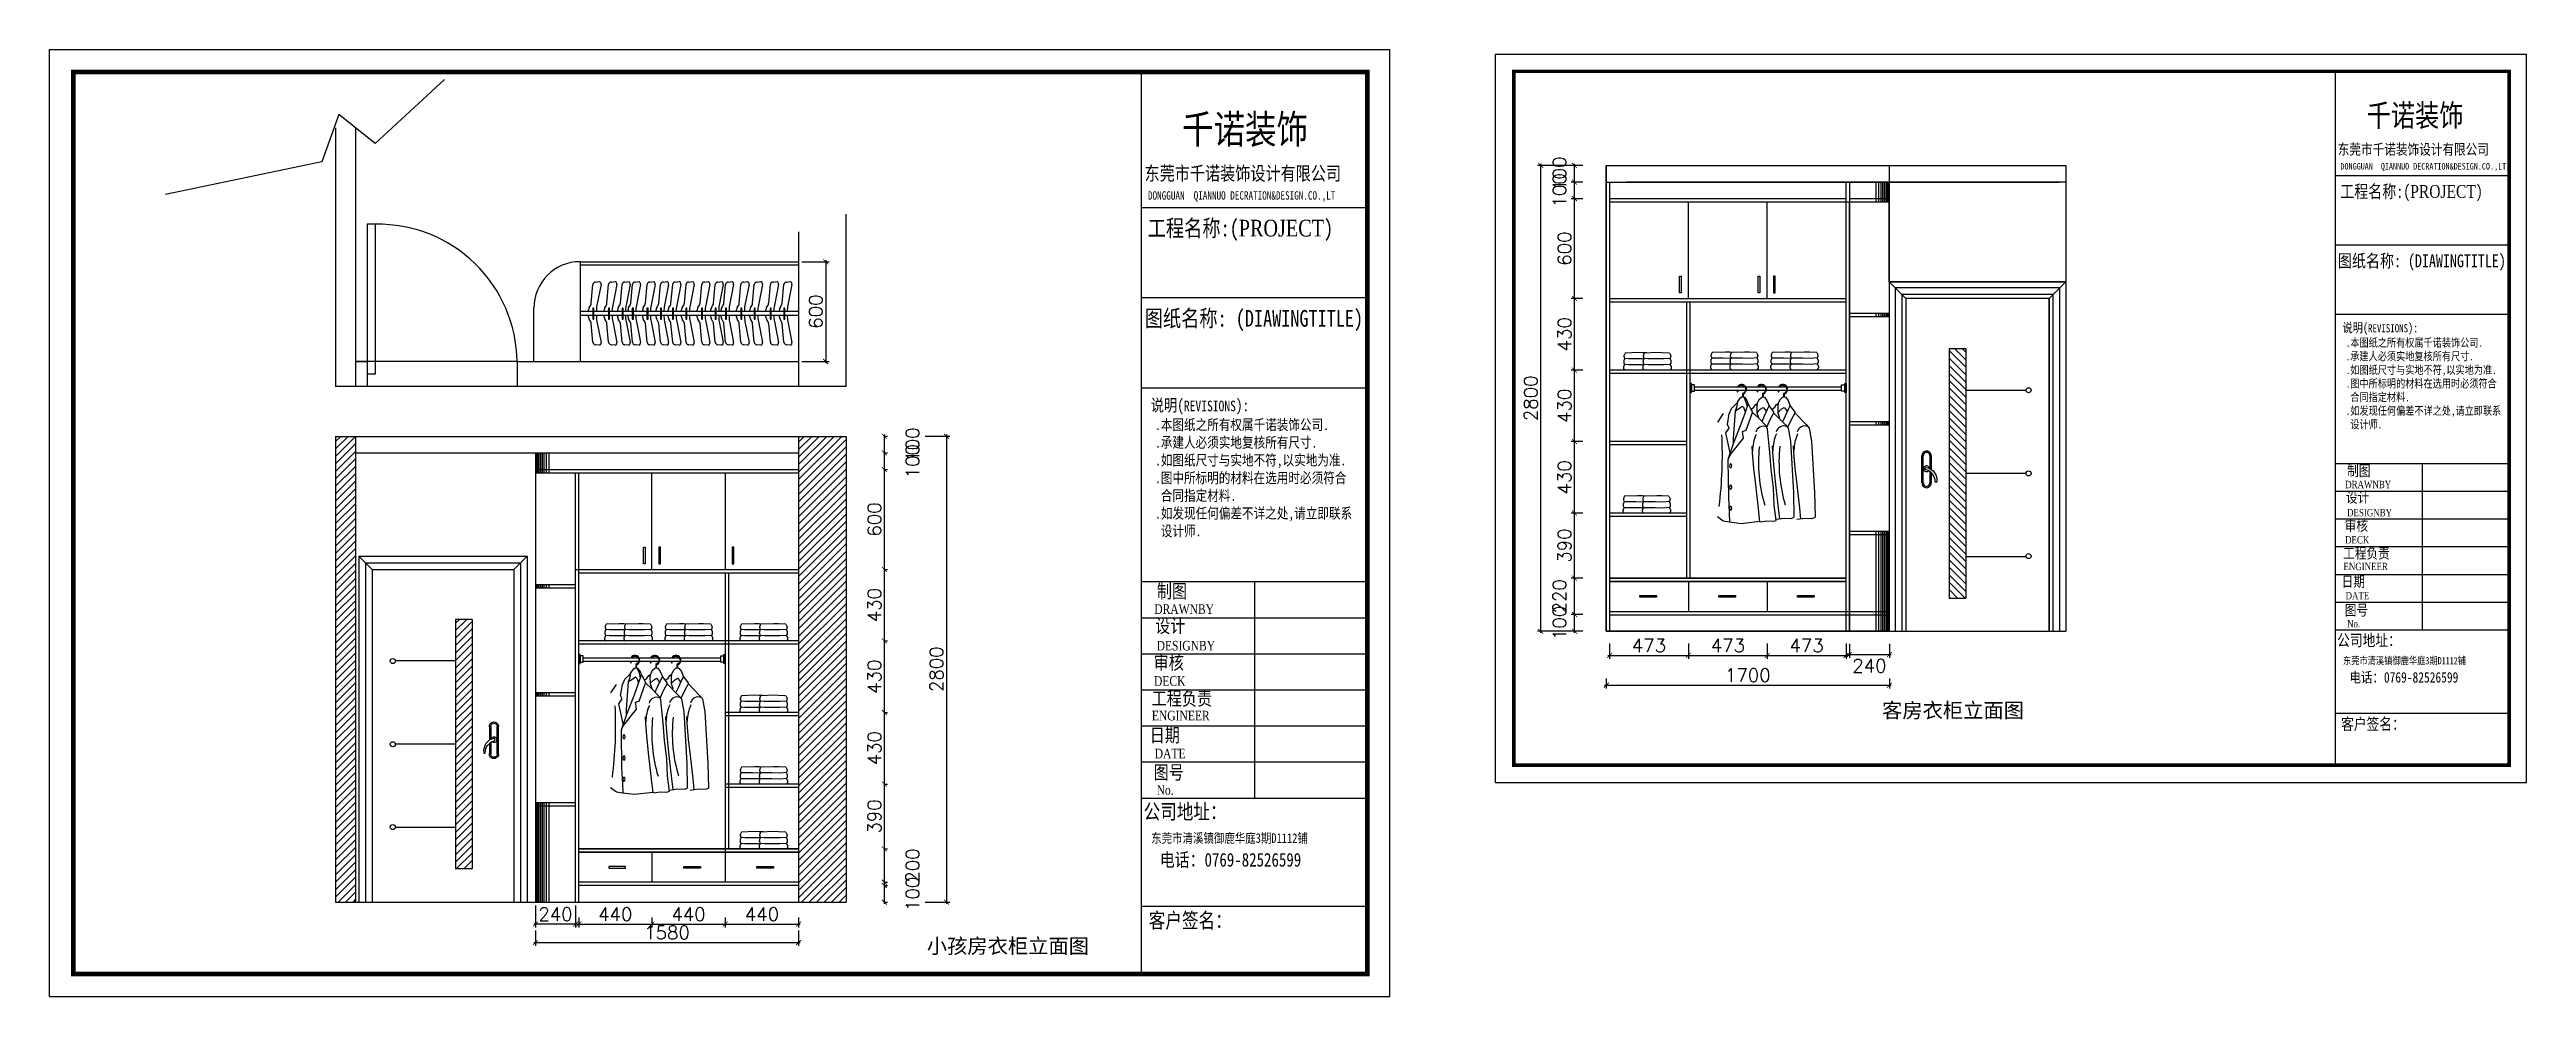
# Model space of a CAD drawing. Header units: millimetres. Extents: x 1149180 to 1411665549, y -85375798 to -28940.
# Drawn here: x 1175125 to 1190001, y -106295 to -100603 of the extents above; entities that cross this region are included whole.
import ezdxf

# ---------------------------------------------------------------- set-up
doc = ezdxf.new("R2010")
doc.units = ezdxf.units.MM
doc.header["$PDMODE"] = 35
for name, color, linetype in [('7', 7, 'Continuous'), ('BH', 3, 'Continuous'), ('DIME', 3, 'Continuous'), ('WALL1', 8, 'Continuous'), ('图框', 7, 'Continuous'), ('填充', 8, 'Continuous'), ('柜子', 3, 'Continuous'), ('灯', 1, 'Continuous')]:
    doc.layers.add(name, color=color, linetype=linetype)
doc.styles.add('150', font='SimSun.ttf', dxfattribs={"height": 150})
doc.styles.get("Standard").update_dxf_attribs({"font": 'txt', "bigfont": 'gbcbig.shx'})
doc.styles.add('宋体字', font='NSimSun.ttf', dxfattribs={"width": 0.8, "height": 120})
doc.dimstyles.new('标注（小）', dxfattribs={"dimtxt": 80, "dimasz": 30, "dimexe": 20, "dimexo": 20, "dimgap": 20, "dimtad": 1, "dimdec": 0, "dimzin": 0, "dimdsep": 46, "dimtxsty": 'Standard', "dimblk1": 'ARCHTICK', "dimblk2": 'ARCHTICK', "dimsah": 1, "dimcen": 0, "dimdle": 10, "dimclrd": 8, "dimclre": 8, "dimclrt": 2, "dimadec": 0, "dimazin": 0, "dimtfac": 1, "dimtdec": 0, "dimtmove": 2, "dimatfit": 3, "dimldrblk": 'OPEN90', "dimfxl": 1, "dimtolj": 1, "dimtzin": 0, "dimarcsym": 0})
pattern_1 = [(45, (-35354.108, -23257.38), (-22.4506403, 22.4506403), [])]

msp = doc.modelspace()

# ---------------------------------------------------------------- texts
at = {"layer": '填充', "color": 1, "ltscale": 100, "char_height": 89.25, "attachment_point": 1, "style": '150'}
for s, insert, width in [('客房衣柜立面图', (1186131.2, -104531), 1475.85), ('小孩房衣柜立面图', (1180394.1, -105946.8), 1169.87)]:
    msp.add_mtext(s, dxfattribs=dict(at, insert=insert, width=width))

# ---------------------------------------------------------------- blocks, each defined once
blk = doc.blocks.new('981236532')
at = {"layer": 'BH', "color": 3}
for points in [[(849060, 409146, 0.068798), (849060, 409138, 1.055238), (849065, 409138, -0.07858), (849065, 409146)], [(849097, 409108), (849097, 409123, 0.375799), (849115, 409158, 0.662316), (849062, 409166)], [(849068, 409166, -0.616313), (849110, 409157, -0.413702), (849092, 409126), (849092, 409108)], [(849179, 409146, 0.068798), (849179, 409138, 1.055238), (849184, 409138, -0.07858), (849185, 409146)], [(849217, 409105), (849217, 409123, 0.375799), (849235, 409158, 0.662316), (849181, 409166)], [(849187, 409166, -0.616313), (849230, 409157, -0.413702), (849212, 409126), (849212, 409106)], [(849307, 409146, 0.068798), (849306, 409138, 1.055238), (849311, 409138, -0.07858), (849312, 409146)], [(849344, 409105), (849344, 409123, 0.375799), (849362, 409158, 0.662316), (849308, 409166)], [(849314, 409166, -0.616313), (849357, 409157, -0.413702), (849339, 409126), (849339, 409105)]]:
    blk.add_lwpolyline(points, format="xyb", dxfattribs=at)
for points in [[(849061, 409073), (849068, 409083), (849074, 409092), (849082, 409102), (849092, 409108), (849096, 409108), (849101, 409100), (849110, 409080), (849115, 409063), (849119, 409049), (849119, 409047)], [(849096, 409108), (849106, 409102), (849115, 409088), (849120, 409078), (849125, 409062)], [(849180, 409065), (849186, 409077), (849193, 409092), (849207, 409104), (849214, 409106), (849224, 409104), (849239, 409083), (849249, 409061), (849252, 409052)], [(849307, 409065), (849312, 409077), (849320, 409092), (849333, 409104), (849341, 409106), (849351, 409104), (849366, 409083), (849375, 409061), (849379, 409052)], [(849049, 409022), (849062, 409030), (849082, 409044), (849090, 409050), (849097, 409044), (849102, 409032), (849106, 409020), (849107, 409016)], [(849177, 409010), (849198, 409031), (849216, 409042), (849229, 409026), (849234, 409014)], [(849304, 409010), (849325, 409031), (849342, 409042), (849356, 409026), (849360, 409014)]]:
    blk.add_lwpolyline(points, dxfattribs=at)
at = {"layer": 'BH'}
for points in [[(848975, 409005), (848941, 408954)], [(849017, 408769), (848991, 408889), (849011, 408918), (849001, 408939), (849012, 409003), (849026, 409036), (849052, 409061), (849063, 409073)], [(849127, 409062), (849120, 409048), (849107, 409011), (849082, 408941), (849036, 408824), (849006, 408736), (849004, 408721), (849007, 408505), (849012, 408407), (849014, 408355)], [(849005, 408730), (849019, 408759), (849097, 408857), (849091, 408898), (849113, 408905), (849151, 409012)], [(849061, 409073), (849055, 409041), (849047, 409020), (849035, 408856), (849035, 408823)], [(849294, 408363), (849283, 408455), (849278, 408558), (849264, 408669), (849257, 408774), (849249, 408851), (849242, 408912), (849235, 408931), (849189, 408978), (849152, 409012), (849149, 409022), (849140, 409038), (849130, 409058), (849126, 409064), (849118, 409058), (849116, 409057)], [(849144, 409031), (849159, 409043), (849171, 409059), (849180, 409065), (849177, 409051), (849178, 409010), (849188, 408980)], [(849209, 408958), (849223, 408991), (849242, 409032), (849252, 409052), (849279, 409014), (849279, 409010), (849350, 408937), (849366, 408918), (849380, 408840), (849398, 408530), (849401, 408382)], [(849238, 408923), (849261, 408973), (849281, 409009)], [(849270, 409031), (849286, 409043), (849297, 409059), (849307, 409065), (849304, 409051), (849305, 409010), (849314, 408980)], [(849335, 408958), (849350, 408991), (849369, 409032), (849379, 409052), (849406, 409014), (849406, 409010), (849476, 408937), (849493, 408918), (849506, 408840), (849524, 408530), (849528, 408382)], [(849365, 408923), (849388, 408973), (849408, 409009)], [(849196, 408353), (849187, 408435), (849171, 408577), (849160, 408675), (849152, 408769), (849150, 408810)], [(849316, 408373), (849309, 408437), (849293, 408579), (849283, 408677), (849274, 408771), (849272, 408812)], [(849443, 408373), (849436, 408437), (849420, 408579), (849409, 408677), (849400, 408771), (849399, 408812)], [(849195, 408356), (849084, 408343), (849013, 408352), (848976, 408358), (848941, 408384)], [(849199, 408354), (849239, 408360), (849279, 408358), (849294, 408363)], [(849293, 408370), (849344, 408377), (849384, 408375), (849401, 408382)], [(849419, 408370), (849471, 408377), (849511, 408375), (849528, 408382)]]:
    blk.add_lwpolyline(points, dxfattribs=at)
for centre, radius, start, end in [((846460, 408757), 2511, 352.9189, 2.7233), ((849385, 408781), 233, 155.012, 180.0884), ((849218, 408880), 48.4, 68.8435, 164.2477), ((850098, 408712), 910, 174.0114, 196.4591), ((849507, 408784), 233, 155.012, 180.0884), ((849341, 408882), 48.4, 68.8435, 164.2477), ((850221, 408714), 910, 174.0114, 196.4591), ((849634, 408784), 233, 155.012, 180.0884), ((849467, 408882), 48.4, 68.8435, 164.2477)]:
    blk.add_arc(centre, radius, start, end, dxfattribs=at)
at = {"layer": 'BH', "extrusion": (0, 0, -1)}
for centre in [(849021, 408691), (849021, 408563), (849021, 408436)]:
    blk.add_ellipse(centre, major_axis=(0, 12.4), ratio=0.580645, dxfattribs=at)
blk = doc.blocks.new('A$C28093E1E')
at = {"layer": 'BH'}
for points in [[(10, 102), (8, 98), (6, 94), (5, 91), (4, 88), (3, 86), (3, 84), (3, 82), (4, 80), (4, 79), (5, 77), (5, 76), (6, 74), (7, 73), (7, 71), (7, 70), (7, 69), (7, 68), (7, 67), (6, 65), (6, 64), (5, 63), (4, 62), (4, 61), (3, 60), (3, 58), (2, 57), (2, 56), (2, 54), (2, 53), (2, 52), (2, 50), (2, 49), (2, 48), (2, 47), (2, 45), (2, 44), (2, 43), (2, 42), (3, 41), (3, 40), (4, 39), (4, 39), (5, 38), (6, 37), (6, 36), (7, 36), (7, 35), (7, 34), (7, 33), (7, 32), (6, 31), (6, 30), (5, 29), (4, 28), (3, 27), (3, 26), (2, 25), (2, 24), (1, 23), (1, 21), (1, 20), (0, 19), (0, 18), (0, 16), (0, 15), (0, 14), (0, 13), (0, 11), (1, 10), (1, 9), (1, 8), (2, 7), (3, 6), (4, 5), (4, 4), (5, 3), (6, 2), (6, 2), (7, 1), (7, 1)], [(123, 67), (77, 68), (30, 68), (6, 69)], [(122, 32), (77, 32), (30, 32), (6, 33)], [(140, 103), (117, 104), (88, 105), (10, 102)], [(126, 102), (123, 98), (122, 94), (120, 91), (120, 88), (119, 86), (119, 84), (119, 82), (119, 80), (120, 79), (121, 77), (121, 76), (122, 74), (122, 73), (123, 71), (123, 70), (123, 69), (123, 68), (123, 67), (122, 65), (121, 64), (121, 63), (120, 62), (119, 61), (119, 60), (118, 58), (118, 57), (118, 56), (118, 54), (118, 53), (118, 52), (117, 50), (117, 49), (117, 48), (118, 47), (118, 45), (118, 44), (118, 43), (118, 42), (118, 41), (119, 40), (119, 39), (120, 39), (121, 38), (121, 37), (122, 36), (123, 36), (123, 35), (123, 34), (123, 33), (123, 32), (122, 31), (121, 30), (121, 29), (120, 28), (119, 27), (118, 26), (118, 25), (117, 24), (117, 23), (117, 21), (116, 20), (116, 19), (116, 18), (116, 16), (116, 15), (116, 14), (116, 13), (116, 11), (116, 10), (117, 9), (117, 8), (118, 7), (118, 6), (119, 5), (120, 4), (121, 3), (122, 2), (122, 2), (123, 1), (123, 0), (123, 0)], [(280, 70), (242, 67), (193, 68), (147, 68), (123, 69)], [(280, 34), (242, 31), (193, 32), (147, 32), (123, 33)], [(123, 0), (123, 0)], [(277, 102), (233, 104), (204, 105), (126, 102)], [(277, 102), (279, 98), (281, 94), (282, 91), (283, 88), (284, 86), (284, 84), (284, 82), (283, 80), (283, 79), (282, 77), (282, 76), (281, 74), (281, 73), (280, 71), (280, 70), (280, 69), (280, 68), (280, 67), (281, 65), (281, 64), (282, 63), (283, 62), (283, 61), (284, 60), (284, 58), (285, 57), (285, 56), (285, 54), (285, 53), (285, 52), (285, 50), (285, 49), (285, 48), (285, 47), (285, 45), (285, 44), (285, 43), (285, 42), (284, 41), (284, 40), (283, 39), (283, 39), (282, 38), (281, 37), (281, 36), (280, 36), (280, 35), (280, 34), (280, 33), (280, 32), (281, 31), (281, 30), (282, 29), (283, 28), (284, 27), (284, 26), (285, 25), (285, 24), (286, 23), (286, 21), (287, 20), (287, 19), (287, 18), (287, 16), (287, 15), (287, 14), (287, 13), (287, 11), (287, 10), (286, 9), (286, 8), (285, 7), (284, 6), (284, 5), (283, 4), (282, 3), (281, 2), (281, 2), (280, 1), (280, 1)]]:
    blk.add_lwpolyline(points, dxfattribs=at)
blk = doc.blocks.new('门把手')
for p, q in [((-334, -9), (-334, 155)), ((-326, -9), (-326, 155)), ((-287, 155), (-287, 78)), ((-279, 155), (-279, 73)), ((-287, 59), (-287, -9)), ((-279, 53), (-279, -9))]:
    blk.add_line(p, q)
blk.add_lwpolyline([(-305, 84, -0.388218), (-245, -2, -0.750063), (-254, -3, 0.340975), (-308, 69, -0.874176), (-305, 84, 0.003978)], format="xyb")
for centre, radius, start, end in [((-306, 155), 27.6, 359.0429, 180.9571), ((-306, 155), 19.6, 359.0429, 180.9571), ((-306, 76), 17.4, 8.667, 313.8176), ((-306, -10), 27.6, 177.4056, 2.5944), ((-306, -10), 19.6, 177.4056, 2.5944)]:
    blk.add_arc(centre, radius, start, end)
blk = doc.blocks.new('3safdad')
at = {"layer": '图框', "color": 3}
for p, q in [((-132895, -152671), (-115431, -152671)), ((-132895, -165019), (-132895, -152671)), ((-115431, -165019), (-115431, -152671)), ((-115431, -165019), (-115431, -152671)), ((-115431, -165019), (-115431, -152671)), ((-132895, -165019), (-115431, -165019))]:
    blk.add_line(p, q, dxfattribs=at)
at = {"layer": '图框', "color": 8}
for p, q in [((-132895, -165019), (-132895, -152671)), ((-118665, -164725), (-118665, -152965)), ((-118665, -154729), (-115725, -154729)), ((-118665, -155905), (-115725, -155905)), ((-118665, -157081), (-115725, -157081)), ((-118665, -159609), (-115725, -159609)), ((-117195, -159609), (-117195, -162432)), ((-118665, -160080), (-115725, -160080)), ((-118665, -160550), (-115725, -160550)), ((-118665, -161020), (-115725, -161020)), ((-118665, -161491), (-115725, -161491)), ((-118665, -161961), (-115725, -161961)), ((-118665, -162432), (-115725, -162432)), ((-118665, -163843), (-115725, -163843))]:
    blk.add_line(p, q, dxfattribs=at)
at = {"layer": '图框', "color": 8, "const_width": 58.8}
blk.add_lwpolyline([(-132584, -164725), (-132584, -152965), (-115725, -152965), (-115725, -164725)], close=True, dxfattribs=at)
at = {"layer": '图框', "color": 1, "attachment_point": 1, "style": '宋体字'}
for s, insert, char_height, width in [('{\\fSimHei|b0|i0|c134|p2;\\H1.484x;千诺装饰}', (-118138, -153522), 253.24, 6613.24), ('{\\fSimSun|b0|i0|c134|p54;东莞市千诺装饰设计有限公司}', (-118627, -154196), 180.51, 4713.92), ('DONGGUAN  QIANNUO DECRATION&DESIGN.CO.,LT', (-118582, -154519), 109.4, 2856.92), ('{\\fSimSun|b0|i0|c134|p54;工程名称:(\\fTimes New Roman|b0|i0|c0|p18;PROJECT\\fSimSun|b0|i0|c134|p54;)}', (-118586, -154891), 217.63, 8266.55), ('{\\fSimSun|b0|i0|c134|p54;图纸名称: (}DIAWINGTITLE{\\fSimSun|b0|i0|c134|p54;)}', (-118625, -156067), 217.63, 8266.55), ('{\\fArial|b0|i0|c0|p32;\\H1.143x;     \\fSimSun|b0|i0|c134|p54;说明(\\fSimHei|b0|i0|c134|p2;\\H0.8749x;REVISIONS\\fSimSun|b0|i0|c134|p54;\\H1.143x;):\\P\\H0.8749x;    .本图纸之所有权属千诺装饰公司.\\P    .承建人必须实地复核所有尺寸.\\P    .如图纸尺寸与实地不符,以实地为准.\\P    .图中所标明的材料在选用时必须符合\\P     合同指定材料.\\P    .如发现任何偏差不详之处,请立即联系\\P     设计师.}', (-118792, -157230), 138.49, 5703.84), ('\\f黑体|b0|i0|c134|p2;制图', (-118467, -159643), 180.51, 4713.92), ('{\\fTimes New Roman|b0|i0|c0|p18;DRAWNBY}', (-118501, -159905), 124.76, 4713.92), ('\\f黑体|b0|i0|c134|p2;设计', (-118488, -160094), 180.51, 4713.92), ('{\\fTimes New Roman|b0|i0|c0|p18;DESIGNBY}', (-118470, -160382), 124.76, 4713.92), ('{\\fSimSun|b0|i0|c134|p54;审核}', (-118509, -160573), 180.51, 4713.92), ('\\f黑体|b0|i0|c134|p2;工程负责', (-118535, -161042), 180.51, 4713.92), ('\\fTimes New Roman|b0|i0|c0|p18;DECK', (-118504, -160842), 124.76, 4713.92), ('\\fTimes New Roman|b0|i0|c0|p18;ENGINEER', (-118532, -161294), 124.76, 4713.92), ('{\\fSimSun|b0|i0|c134|p54;日期}', (-118560, -161521), 180.51, 4713.92), ('图号', (-118509, -162006), 180.5, 4713.92), ('{\\fTimes New Roman|b0|i0|c0|p18;DATE}', (-118495, -161789), 124.76, 4713.92), ('{\\fTimes New Roman|b0|i0|c0|p18;No.}', (-118470, -162264), 124.76, 4713.92), ('公司地址：', (-118638, -162509), 197.8, 4713.92), ('东莞市清溪镇御鹿华庭3期D1112铺', (-118540, -162891), 124.76, 8266.55), ('电话：0769-82526599', (-118428, -163147), 178.06, 8266.55), ('{\\fSimSun|b0|i0|c134|p54;\\H1.096x;客户签名：}', (-118571, -163928), 180.51, 4713.92)]:
    blk.add_mtext(s, dxfattribs=dict(at, insert=insert, char_height=char_height, width=width))
blk = doc.blocks.new('_ArchTick')
at = {"color": 0, "linetype": 'ByBlock', "const_width": 0.15}
blk.add_lwpolyline([(-0.5, -0.5), (0.5, 0.5)], dxfattribs=at)
blk = doc.blocks.new('*D1301')
at = {"layer": 'Defpoints', "color": 0}
for p in [(1178044, -105879), (1179624, -105879), (1179624, -105971)]:
    blk.add_point(p, dxfattribs=at)
at = {"layer": '灯', "color": 8, "lineweight": -2}
for p, q in [((1178044, -105899), (1178044, -105991)), ((1179624, -105899), (1179624, -105991)), ((1178034, -105971), (1179634, -105971))]:
    blk.add_line(p, q, dxfattribs=at)
at = {"layer": '灯', "color": 8, "lineweight": -2, "xscale": 30, "yscale": 30, "zscale": 30, "rotation": 180}
blk.add_blockref('_ArchTick', (1178044, -105971), dxfattribs=at)
at = {"layer": '灯', "color": 8, "lineweight": -2, "xscale": 30, "yscale": 30, "zscale": 30}
blk.add_blockref('_ArchTick', (1179624, -105971), dxfattribs=at)
at = {"layer": '灯', "color": 2, "insert": (1178834, -105911), "char_height": 80, "attachment_point": 5}
blk.add_mtext('\\A1;1580', dxfattribs=at)
blk = doc.blocks.new('_Open90')
at = {"color": 0, "linetype": 'ByBlock', "lineweight": -2}
for p, q in [((0, 0), (-1, 0)), ((-0.5, 0.5), (0, 0)), ((0, 0), (-0.5, -0.5))]:
    blk.add_line(p, q, dxfattribs=at)
blk = doc.blocks.new('*D1302')
at = {"layer": 'Defpoints', "color": 0}
for p in [(1178304, -105800), (1178743, -105800), (1178743, -105860)]:
    blk.add_point(p, dxfattribs=at)
at = {"layer": '灯', "color": 8, "lineweight": -2}
for p, q in [((1178294, -105860), (1178753, -105860)), ((1178304, -105820), (1178304, -105880)), ((1178743, -105820), (1178743, -105880))]:
    blk.add_line(p, q, dxfattribs=at)
at = {"layer": '灯', "color": 8, "lineweight": -2, "xscale": 30, "yscale": 30, "zscale": 30, "rotation": 180}
blk.add_blockref('_ArchTick', (1178304, -105860), dxfattribs=at)
at = {"layer": '灯', "color": 8, "lineweight": -2, "xscale": 30, "yscale": 30, "zscale": 30}
blk.add_blockref('_ArchTick', (1178743, -105860), dxfattribs=at)
at = {"layer": '灯', "color": 2, "insert": (1178523, -105800), "char_height": 80, "attachment_point": 5}
blk.add_mtext('\\A1;440', dxfattribs=at)
blk = doc.blocks.new('*D1303')
at = {"layer": 'Defpoints', "color": 0}
for p in [(1178743, -105800), (1179183, -105800), (1179183, -105860)]:
    blk.add_point(p, dxfattribs=at)
at = {"layer": '灯', "color": 8, "lineweight": -2}
for p, q in [((1178733, -105860), (1179193, -105860)), ((1178743, -105820), (1178743, -105880)), ((1179183, -105820), (1179183, -105880))]:
    blk.add_line(p, q, dxfattribs=at)
at = {"layer": '灯', "color": 8, "lineweight": -2, "xscale": 30, "yscale": 30, "zscale": 30, "rotation": 180}
blk.add_blockref('_ArchTick', (1178743, -105860), dxfattribs=at)
at = {"layer": '灯', "color": 8, "lineweight": -2, "xscale": 30, "yscale": 30, "zscale": 30}
blk.add_blockref('_ArchTick', (1179183, -105860), dxfattribs=at)
at = {"layer": '灯', "color": 2, "insert": (1178963, -105800), "char_height": 80, "attachment_point": 5}
blk.add_mtext('\\A1;440', dxfattribs=at)
blk = doc.blocks.new('*D1304')
at = {"layer": 'Defpoints', "color": 0}
for p in [(1179183, -105800), (1179624, -105800), (1179624, -105860)]:
    blk.add_point(p, dxfattribs=at)
at = {"layer": '灯', "color": 8, "lineweight": -2}
for p, q in [((1179173, -105860), (1179634, -105860)), ((1179183, -105820), (1179183, -105880)), ((1179624, -105820), (1179624, -105880))]:
    blk.add_line(p, q, dxfattribs=at)
at = {"layer": '灯', "color": 8, "lineweight": -2, "xscale": 30, "yscale": 30, "zscale": 30, "rotation": 180}
blk.add_blockref('_ArchTick', (1179183, -105860), dxfattribs=at)
at = {"layer": '灯', "color": 8, "lineweight": -2, "xscale": 30, "yscale": 30, "zscale": 30}
blk.add_blockref('_ArchTick', (1179624, -105860), dxfattribs=at)
at = {"layer": '灯', "color": 2, "insert": (1179404, -105800), "char_height": 80, "attachment_point": 5}
blk.add_mtext('\\A1;440', dxfattribs=at)
blk = doc.blocks.new('*D1305')
at = {"layer": 'Defpoints', "color": 0}
for p in [(1180117, -105628), (1180117, -105728), (1180139, -105628)]:
    blk.add_point(p, dxfattribs=at)
at = {"layer": '灯', "color": 8, "lineweight": -2}
for p, q in [((1180139, -105738), (1180139, -105618)), ((1180137, -105628), (1180159, -105628)), ((1180137, -105728), (1180159, -105728))]:
    blk.add_line(p, q, dxfattribs=at)
at = {"layer": '灯', "color": 8, "lineweight": -2, "xscale": 30, "yscale": 30, "zscale": 30}
for p, rotation in [((1180139, -105628), 90), ((1180139, -105728), 270)]:
    blk.add_blockref('_ArchTick', p, dxfattribs=dict(at, rotation=rotation))
at = {"layer": '灯', "color": 2, "insert": (1180309, -105678), "char_height": 80, "attachment_point": 5, "rotation": 90}
blk.add_mtext('\\A1;100', dxfattribs=at)
blk = doc.blocks.new('*D1306')
at = {"layer": 'Defpoints', "color": 0}
for p in [(1180117, -105408), (1180139, -105408), (1180117, -105608)]:
    blk.add_point(p, dxfattribs=at)
at = {"layer": '灯', "color": 8, "lineweight": -2}
for p, q in [((1180137, -105408), (1180159, -105408)), ((1180139, -105618), (1180139, -105398)), ((1180137, -105608), (1180159, -105608))]:
    blk.add_line(p, q, dxfattribs=at)
at = {"layer": '灯', "color": 8, "lineweight": -2, "xscale": 30, "yscale": 30, "zscale": 30}
for p, rotation in [((1180139, -105408), 90), ((1180139, -105608), 270)]:
    blk.add_blockref('_ArchTick', p, dxfattribs=dict(at, rotation=rotation))
at = {"layer": '灯', "color": 2, "insert": (1180309, -105508), "char_height": 80, "attachment_point": 5, "rotation": 90}
blk.add_mtext('\\A1;200', dxfattribs=at)
blk = doc.blocks.new('*D1307')
at = {"layer": 'Defpoints', "color": 0}
for p in [(1180117, -105018), (1180139, -105018), (1180117, -105408)]:
    blk.add_point(p, dxfattribs=at)
at = {"layer": '灯', "color": 8, "lineweight": -2}
for p, q in [((1180137, -105018), (1180159, -105018)), ((1180139, -105418), (1180139, -105008)), ((1180137, -105408), (1180159, -105408))]:
    blk.add_line(p, q, dxfattribs=at)
at = {"layer": '灯', "color": 8, "lineweight": -2, "xscale": 30, "yscale": 30, "zscale": 30}
for p, rotation in [((1180139, -105018), 90), ((1180139, -105408), 270)]:
    blk.add_blockref('_ArchTick', p, dxfattribs=dict(at, rotation=rotation))
at = {"layer": '灯', "color": 2, "insert": (1180079, -105213), "char_height": 80, "attachment_point": 5, "rotation": 90}
blk.add_mtext('\\A1;390', dxfattribs=at)
blk = doc.blocks.new('*D1308')
at = {"layer": 'Defpoints', "color": 0}
for p in [(1180117, -104588), (1180139, -104588), (1180117, -105018)]:
    blk.add_point(p, dxfattribs=at)
at = {"layer": '灯', "color": 8, "lineweight": -2}
for p, q in [((1180137, -104588), (1180159, -104588)), ((1180139, -105028), (1180139, -104578)), ((1180137, -105018), (1180159, -105018))]:
    blk.add_line(p, q, dxfattribs=at)
at = {"layer": '灯', "color": 8, "lineweight": -2, "xscale": 30, "yscale": 30, "zscale": 30}
for p, rotation in [((1180139, -104588), 90), ((1180139, -105018), 270)]:
    blk.add_blockref('_ArchTick', p, dxfattribs=dict(at, rotation=rotation))
at = {"layer": '灯', "color": 2, "insert": (1180079, -104803), "char_height": 80, "attachment_point": 5, "rotation": 90}
blk.add_mtext('\\A1;430', dxfattribs=at)
blk = doc.blocks.new('*D1309')
at = {"layer": 'Defpoints', "color": 0}
for p in [(1180117, -104158), (1180139, -104158), (1180117, -104588)]:
    blk.add_point(p, dxfattribs=at)
at = {"layer": '灯', "color": 8, "lineweight": -2}
for p, q in [((1180137, -104158), (1180159, -104158)), ((1180139, -104598), (1180139, -104148)), ((1180137, -104588), (1180159, -104588))]:
    blk.add_line(p, q, dxfattribs=at)
at = {"layer": '灯', "color": 8, "lineweight": -2, "xscale": 30, "yscale": 30, "zscale": 30}
for p, rotation in [((1180139, -104158), 90), ((1180139, -104588), 270)]:
    blk.add_blockref('_ArchTick', p, dxfattribs=dict(at, rotation=rotation))
at = {"layer": '灯', "color": 2, "insert": (1180079, -104373), "char_height": 80, "attachment_point": 5, "rotation": 90}
blk.add_mtext('\\A1;430', dxfattribs=at)
blk = doc.blocks.new('*D1310')
at = {"layer": 'Defpoints', "color": 0}
for p in [(1180117, -103728), (1180139, -103728), (1180117, -104158)]:
    blk.add_point(p, dxfattribs=at)
at = {"layer": '灯', "color": 8, "lineweight": -2}
for p, q in [((1180137, -103728), (1180159, -103728)), ((1180139, -104168), (1180139, -103718)), ((1180137, -104158), (1180159, -104158))]:
    blk.add_line(p, q, dxfattribs=at)
at = {"layer": '灯', "color": 8, "lineweight": -2, "xscale": 30, "yscale": 30, "zscale": 30}
for p, rotation in [((1180139, -103728), 90), ((1180139, -104158), 270)]:
    blk.add_blockref('_ArchTick', p, dxfattribs=dict(at, rotation=rotation))
at = {"layer": '灯', "color": 2, "insert": (1180079, -103943), "char_height": 80, "attachment_point": 5, "rotation": 90}
blk.add_mtext('\\A1;430', dxfattribs=at)
blk = doc.blocks.new('*D1311')
at = {"layer": 'Defpoints', "color": 0}
for p in [(1180117, -103128), (1180139, -103128), (1180117, -103728)]:
    blk.add_point(p, dxfattribs=at)
at = {"layer": '灯', "color": 8, "lineweight": -2}
for p, q in [((1180137, -103128), (1180159, -103128)), ((1180139, -103738), (1180139, -103118)), ((1180137, -103728), (1180159, -103728))]:
    blk.add_line(p, q, dxfattribs=at)
at = {"layer": '灯', "color": 8, "lineweight": -2, "xscale": 30, "yscale": 30, "zscale": 30}
for p, rotation in [((1180139, -103128), 90), ((1180139, -103728), 270)]:
    blk.add_blockref('_ArchTick', p, dxfattribs=dict(at, rotation=rotation))
at = {"layer": '灯', "color": 2, "insert": (1180079, -103428), "char_height": 80, "attachment_point": 5, "rotation": 90}
blk.add_mtext('\\A1;600', dxfattribs=at)
blk = doc.blocks.new('*D1312')
at = {"layer": 'Defpoints', "color": 0}
for p in [(1180117, -103028), (1180139, -103028), (1180117, -103128)]:
    blk.add_point(p, dxfattribs=at)
at = {"layer": '灯', "color": 8, "lineweight": -2}
for p, q in [((1180137, -103028), (1180159, -103028)), ((1180139, -103138), (1180139, -103018)), ((1180137, -103128), (1180159, -103128))]:
    blk.add_line(p, q, dxfattribs=at)
at = {"layer": '灯', "color": 8, "lineweight": -2, "xscale": 30, "yscale": 30, "zscale": 30}
for p, rotation in [((1180139, -103028), 90), ((1180139, -103128), 270)]:
    blk.add_blockref('_ArchTick', p, dxfattribs=dict(at, rotation=rotation))
at = {"layer": '灯', "color": 2, "insert": (1180309, -103078), "char_height": 80, "attachment_point": 5, "rotation": 90}
blk.add_mtext('\\A1;100', dxfattribs=at)
blk = doc.blocks.new('*D1313')
at = {"layer": 'Defpoints', "color": 0}
for p in [(1180117, -102928), (1180139, -102928), (1180117, -103028)]:
    blk.add_point(p, dxfattribs=at)
at = {"layer": '灯', "color": 8, "lineweight": -2}
for p, q in [((1180137, -102928), (1180159, -102928)), ((1180139, -103038), (1180139, -102918)), ((1180137, -103028), (1180159, -103028))]:
    blk.add_line(p, q, dxfattribs=at)
at = {"layer": '灯', "color": 8, "lineweight": -2, "xscale": 30, "yscale": 30, "zscale": 30}
for p, rotation in [((1180139, -102928), 90), ((1180139, -103028), 270)]:
    blk.add_blockref('_ArchTick', p, dxfattribs=dict(at, rotation=rotation))
at = {"layer": '灯', "color": 2, "insert": (1180309, -102978), "char_height": 80, "attachment_point": 5, "rotation": 90}
blk.add_mtext('\\A1;100', dxfattribs=at)
blk = doc.blocks.new('*D1314')
at = {"layer": 'Defpoints', "color": 0}
for p in [(1180365, -102928), (1180365, -105728), (1180512, -105728)]:
    blk.add_point(p, dxfattribs=at)
at = {"layer": '灯', "color": 8, "lineweight": -2}
for p, q in [((1180385, -102928), (1180532, -102928)), ((1180512, -102918), (1180512, -105738)), ((1180385, -105728), (1180532, -105728))]:
    blk.add_line(p, q, dxfattribs=at)
at = {"layer": '灯', "color": 8, "lineweight": -2, "xscale": 30, "yscale": 30, "zscale": 30}
for p, rotation in [((1180512, -102928), 90), ((1180512, -105728), 270)]:
    blk.add_blockref('_ArchTick', p, dxfattribs=dict(at, rotation=rotation))
at = {"layer": '灯', "color": 2, "insert": (1180452, -104328), "char_height": 80, "attachment_point": 5, "rotation": 90}
blk.add_mtext('\\A1;2800', dxfattribs=at)
blk = doc.blocks.new('*D1315')
at = {"layer": 'Defpoints', "color": 0}
for p in [(1184475, -104363), (1186175, -104363), (1186175, -104424)]:
    blk.add_point(p, dxfattribs=at)
at = {"layer": '灯', "color": 8, "lineweight": -2}
for p, q in [((1184465, -104424), (1186185, -104424)), ((1184475, -104383), (1184475, -104444)), ((1186175, -104383), (1186175, -104444))]:
    blk.add_line(p, q, dxfattribs=at)
at = {"layer": '灯', "color": 8, "lineweight": -2, "xscale": 30, "yscale": 30, "zscale": 30, "rotation": 180}
blk.add_blockref('_ArchTick', (1184475, -104424), dxfattribs=at)
at = {"layer": '灯', "color": 8, "lineweight": -2, "xscale": 30, "yscale": 30, "zscale": 30}
blk.add_blockref('_ArchTick', (1186175, -104424), dxfattribs=at)
at = {"layer": '灯', "color": 2, "insert": (1185325, -104364), "char_height": 80, "attachment_point": 5}
blk.add_mtext('\\A1;1700', dxfattribs=at)
blk = doc.blocks.new('*D1316')
at = {"layer": 'Defpoints', "color": 0}
for p in [(1184284, -104000), (1184355, -104000), (1184355, -104100)]:
    blk.add_point(p, dxfattribs=at)
at = {"layer": '灯', "color": 8, "lineweight": -2}
for p, q in [((1184335, -104000), (1184264, -104000)), ((1184335, -104100), (1184264, -104100)), ((1184284, -104110), (1184284, -103990))]:
    blk.add_line(p, q, dxfattribs=at)
at = {"layer": '灯', "color": 8, "lineweight": -2, "xscale": 30, "yscale": 30, "zscale": 30}
for p, rotation in [((1184284, -104000), 90), ((1184284, -104100), 270)]:
    blk.add_blockref('_ArchTick', p, dxfattribs=dict(at, rotation=rotation))
at = {"layer": '灯', "color": 2, "insert": (1184194, -104050), "char_height": 80, "attachment_point": 5, "rotation": 90}
blk.add_mtext('\\A1;100', dxfattribs=at)
blk = doc.blocks.new('*D1317')
at = {"layer": 'Defpoints', "color": 0}
for p in [(1184284, -103780), (1184355, -103780), (1184355, -104000)]:
    blk.add_point(p, dxfattribs=at)
at = {"layer": '灯', "color": 8, "lineweight": -2}
for p, q in [((1184335, -103780), (1184264, -103780)), ((1184284, -104010), (1184284, -103770)), ((1184335, -104000), (1184264, -104000))]:
    blk.add_line(p, q, dxfattribs=at)
at = {"layer": '灯', "color": 8, "lineweight": -2, "xscale": 30, "yscale": 30, "zscale": 30}
for p, rotation in [((1184284, -103780), 90), ((1184284, -104000), 270)]:
    blk.add_blockref('_ArchTick', p, dxfattribs=dict(at, rotation=rotation))
at = {"layer": '灯', "color": 2, "insert": (1184194, -103890), "char_height": 80, "attachment_point": 5, "rotation": 90}
blk.add_mtext('\\A1;220', dxfattribs=at)
blk = doc.blocks.new('*D1318')
at = {"layer": 'Defpoints', "color": 0}
for p in [(1184284, -103390), (1184355, -103390), (1184355, -103780)]:
    blk.add_point(p, dxfattribs=at)
at = {"layer": '灯', "color": 8, "lineweight": -2}
for p, q in [((1184284, -103790), (1184284, -103380)), ((1184335, -103390), (1184264, -103390)), ((1184335, -103780), (1184264, -103780))]:
    blk.add_line(p, q, dxfattribs=at)
at = {"layer": '灯', "color": 8, "lineweight": -2, "xscale": 30, "yscale": 30, "zscale": 30}
for p, rotation in [((1184284, -103390), 90), ((1184284, -103780), 270)]:
    blk.add_blockref('_ArchTick', p, dxfattribs=dict(at, rotation=rotation))
at = {"layer": '灯', "color": 2, "insert": (1184224, -103585), "char_height": 80, "attachment_point": 5, "rotation": 90}
blk.add_mtext('\\A1;390', dxfattribs=at)
blk = doc.blocks.new('*D1319')
at = {"layer": 'Defpoints', "color": 0}
for p in [(1184284, -102960), (1184355, -102960), (1184355, -103390)]:
    blk.add_point(p, dxfattribs=at)
at = {"layer": '灯', "color": 8, "lineweight": -2}
for p, q in [((1184335, -102960), (1184264, -102960)), ((1184284, -103400), (1184284, -102950)), ((1184335, -103390), (1184264, -103390))]:
    blk.add_line(p, q, dxfattribs=at)
at = {"layer": '灯', "color": 8, "lineweight": -2, "xscale": 30, "yscale": 30, "zscale": 30}
for p, rotation in [((1184284, -102960), 90), ((1184284, -103390), 270)]:
    blk.add_blockref('_ArchTick', p, dxfattribs=dict(at, rotation=rotation))
at = {"layer": '灯', "color": 2, "insert": (1184224, -103175), "char_height": 80, "attachment_point": 5, "rotation": 90}
blk.add_mtext('\\A1;430', dxfattribs=at)
blk = doc.blocks.new('*D1320')
at = {"layer": 'Defpoints', "color": 0}
for p in [(1184284, -102530), (1184355, -102530), (1184355, -102960)]:
    blk.add_point(p, dxfattribs=at)
at = {"layer": '灯', "color": 8, "lineweight": -2}
for p, q in [((1184335, -102530), (1184264, -102530)), ((1184284, -102970), (1184284, -102520)), ((1184335, -102960), (1184264, -102960))]:
    blk.add_line(p, q, dxfattribs=at)
at = {"layer": '灯', "color": 8, "lineweight": -2, "xscale": 30, "yscale": 30, "zscale": 30}
for p, rotation in [((1184284, -102530), 90), ((1184284, -102960), 270)]:
    blk.add_blockref('_ArchTick', p, dxfattribs=dict(at, rotation=rotation))
at = {"layer": '灯', "color": 2, "insert": (1184224, -102745), "char_height": 80, "attachment_point": 5, "rotation": 90}
blk.add_mtext('\\A1;430', dxfattribs=at)
blk = doc.blocks.new('*D1321')
at = {"layer": 'Defpoints', "color": 0}
for p in [(1184284, -102100), (1184355, -102100), (1184355, -102530)]:
    blk.add_point(p, dxfattribs=at)
at = {"layer": '灯', "color": 8, "lineweight": -2}
for p, q in [((1184335, -102100), (1184264, -102100)), ((1184284, -102540), (1184284, -102090)), ((1184335, -102530), (1184264, -102530))]:
    blk.add_line(p, q, dxfattribs=at)
at = {"layer": '灯', "color": 8, "lineweight": -2, "xscale": 30, "yscale": 30, "zscale": 30}
for p, rotation in [((1184284, -102100), 90), ((1184284, -102530), 270)]:
    blk.add_blockref('_ArchTick', p, dxfattribs=dict(at, rotation=rotation))
at = {"layer": '灯', "color": 2, "insert": (1184224, -102315), "char_height": 80, "attachment_point": 5, "rotation": 90}
blk.add_mtext('\\A1;430', dxfattribs=at)
blk = doc.blocks.new('*D1322')
at = {"layer": 'Defpoints', "color": 0}
for p in [(1184284, -101500), (1184355, -101500), (1184355, -102100)]:
    blk.add_point(p, dxfattribs=at)
at = {"layer": '灯', "color": 8, "lineweight": -2}
for p, q in [((1184335, -101500), (1184264, -101500)), ((1184284, -102110), (1184284, -101490)), ((1184335, -102100), (1184264, -102100))]:
    blk.add_line(p, q, dxfattribs=at)
at = {"layer": '灯', "color": 8, "lineweight": -2, "xscale": 30, "yscale": 30, "zscale": 30}
for p, rotation in [((1184284, -101500), 90), ((1184284, -102100), 270)]:
    blk.add_blockref('_ArchTick', p, dxfattribs=dict(at, rotation=rotation))
at = {"layer": '灯', "color": 2, "insert": (1184224, -101800), "char_height": 80, "attachment_point": 5, "rotation": 90}
blk.add_mtext('\\A1;600', dxfattribs=at)
blk = doc.blocks.new('*D1323')
at = {"layer": 'Defpoints', "color": 0}
for p in [(1184284, -101400), (1184355, -101400), (1184355, -101500)]:
    blk.add_point(p, dxfattribs=at)
at = {"layer": '灯', "color": 8, "lineweight": -2}
for p, q in [((1184335, -101400), (1184264, -101400)), ((1184284, -101510), (1184284, -101390)), ((1184335, -101500), (1184264, -101500))]:
    blk.add_line(p, q, dxfattribs=at)
at = {"layer": '灯', "color": 8, "lineweight": -2, "xscale": 30, "yscale": 30, "zscale": 30}
for p, rotation in [((1184284, -101400), 90), ((1184284, -101500), 270)]:
    blk.add_blockref('_ArchTick', p, dxfattribs=dict(at, rotation=rotation))
at = {"layer": '灯', "color": 2, "insert": (1184194, -101450), "char_height": 80, "attachment_point": 5, "rotation": 90}
blk.add_mtext('\\A1;100', dxfattribs=at)
blk = doc.blocks.new('*D1324')
at = {"layer": 'Defpoints', "color": 0}
for p in [(1184284, -101300), (1184355, -101300), (1184355, -101400)]:
    blk.add_point(p, dxfattribs=at)
at = {"layer": '灯', "color": 8, "lineweight": -2}
for p, q in [((1184335, -101300), (1184264, -101300)), ((1184284, -101410), (1184284, -101290)), ((1184335, -101400), (1184264, -101400))]:
    blk.add_line(p, q, dxfattribs=at)
at = {"layer": '灯', "color": 8, "lineweight": -2, "xscale": 30, "yscale": 30, "zscale": 30}
for p, rotation in [((1184284, -101300), 90), ((1184284, -101400), 270)]:
    blk.add_blockref('_ArchTick', p, dxfattribs=dict(at, rotation=rotation))
at = {"layer": '灯', "color": 2, "insert": (1184194, -101350), "char_height": 80, "attachment_point": 5, "rotation": 90}
blk.add_mtext('\\A1;100', dxfattribs=at)
blk = doc.blocks.new('*D1325')
at = {"layer": 'Defpoints', "color": 0}
for p in [(1184081, -101300), (1184355, -101300), (1184355, -104100)]:
    blk.add_point(p, dxfattribs=at)
at = {"layer": '灯', "color": 8, "lineweight": -2}
for p, q in [((1184335, -101300), (1184061, -101300)), ((1184081, -104110), (1184081, -101290)), ((1184335, -104100), (1184061, -104100))]:
    blk.add_line(p, q, dxfattribs=at)
at = {"layer": '灯', "color": 8, "lineweight": -2, "xscale": 30, "yscale": 30, "zscale": 30}
for p, rotation in [((1184081, -101300), 90), ((1184081, -104100), 270)]:
    blk.add_blockref('_ArchTick', p, dxfattribs=dict(at, rotation=rotation))
at = {"layer": '灯', "color": 2, "insert": (1184021, -102700), "char_height": 80, "attachment_point": 5, "rotation": 90}
blk.add_mtext('\\A1;2800', dxfattribs=at)
blk = doc.blocks.new('*D1326')
at = {"layer": 'Defpoints', "color": 0}
for p in [(1179624, -101879), (1179624, -102479), (1179787, -102479)]:
    blk.add_point(p, dxfattribs=at)
at = {"layer": '灯', "color": 8, "lineweight": -2}
for p, q in [((1179644, -101879), (1179807, -101879)), ((1179787, -101869), (1179787, -102489)), ((1179644, -102479), (1179807, -102479))]:
    blk.add_line(p, q, dxfattribs=at)
at = {"layer": '灯', "color": 8, "lineweight": -2, "xscale": 30, "yscale": 30, "zscale": 30}
for p, rotation in [((1179787, -101879), 90), ((1179787, -102479), 270)]:
    blk.add_blockref('_ArchTick', p, dxfattribs=dict(at, rotation=rotation))
at = {"layer": '灯', "color": 2, "insert": (1179727, -102179), "char_height": 80, "attachment_point": 5, "rotation": 90}
blk.add_mtext('\\A1;600', dxfattribs=at)
blk = doc.blocks.new('*D1327')
at = {"layer": 'Defpoints', "color": 0}
for p in [(1178044, -105728), (1178284, -105728), (1178044, -105860)]:
    blk.add_point(p, dxfattribs=at)
at = {"layer": '灯', "color": 8, "lineweight": -2}
for p, q in [((1178044, -105748), (1178044, -105880)), ((1178284, -105748), (1178284, -105880)), ((1178294, -105860), (1178034, -105860))]:
    blk.add_line(p, q, dxfattribs=at)
at = {"layer": '灯', "color": 8, "lineweight": -2, "xscale": 30, "yscale": 30, "zscale": 30, "rotation": 180}
blk.add_blockref('_ArchTick', (1178044, -105860), dxfattribs=at)
at = {"layer": '灯', "color": 8, "lineweight": -2, "xscale": 30, "yscale": 30, "zscale": 30}
blk.add_blockref('_ArchTick', (1178284, -105860), dxfattribs=at)
at = {"layer": '灯', "color": 2, "insert": (1178164, -105800), "char_height": 80, "attachment_point": 5}
blk.add_mtext('\\A1;240', dxfattribs=at)
blk = doc.blocks.new('*D1328')
at = {"layer": 'Defpoints', "color": 0}
for p in [(1185935, -104156), (1186175, -104156), (1186175, -104240)]:
    blk.add_point(p, dxfattribs=at)
at = {"layer": '灯', "color": 8, "lineweight": -2}
for p, q in [((1185925, -104240), (1186185, -104240)), ((1185935, -104176), (1185935, -104260)), ((1186175, -104176), (1186175, -104260))]:
    blk.add_line(p, q, dxfattribs=at)
at = {"layer": '灯', "color": 8, "lineweight": -2, "xscale": 30, "yscale": 30, "zscale": 30, "rotation": 180}
blk.add_blockref('_ArchTick', (1185935, -104240), dxfattribs=at)
at = {"layer": '灯', "color": 8, "lineweight": -2, "xscale": 30, "yscale": 30, "zscale": 30}
blk.add_blockref('_ArchTick', (1186175, -104240), dxfattribs=at)
at = {"layer": '灯', "color": 2, "insert": (1186055, -104307), "char_height": 80, "attachment_point": 5}
blk.add_mtext('\\A1;240', dxfattribs=at)
blk = doc.blocks.new('*D1329')
at = {"layer": 'Defpoints', "color": 0}
for p in [(1184495, -104154), (1184968, -104154), (1184968, -104245)]:
    blk.add_point(p, dxfattribs=at)
at = {"layer": '灯', "color": 8, "lineweight": -2}
for p, q in [((1184485, -104245), (1184978, -104245)), ((1184495, -104174), (1184495, -104265)), ((1184968, -104174), (1184968, -104265))]:
    blk.add_line(p, q, dxfattribs=at)
at = {"layer": '灯', "color": 8, "lineweight": -2, "xscale": 30, "yscale": 30, "zscale": 30, "rotation": 180}
blk.add_blockref('_ArchTick', (1184495, -104245), dxfattribs=at)
at = {"layer": '灯', "color": 8, "lineweight": -2, "xscale": 30, "yscale": 30, "zscale": 30}
blk.add_blockref('_ArchTick', (1184968, -104245), dxfattribs=at)
at = {"layer": '灯', "color": 2, "insert": (1184731, -104185), "char_height": 80, "attachment_point": 5}
blk.add_mtext('\\A1;473', dxfattribs=at)
blk = doc.blocks.new('*D1330')
at = {"layer": 'Defpoints', "color": 0}
for p in [(1184968, -104154), (1185441, -104154), (1185441, -104245)]:
    blk.add_point(p, dxfattribs=at)
at = {"layer": '灯', "color": 8, "lineweight": -2}
for p, q in [((1184958, -104245), (1185451, -104245)), ((1184968, -104174), (1184968, -104265)), ((1185441, -104174), (1185441, -104265))]:
    blk.add_line(p, q, dxfattribs=at)
at = {"layer": '灯', "color": 8, "lineweight": -2, "xscale": 30, "yscale": 30, "zscale": 30}
for p, rotation in [((1184968, -104245), 179.9999999999845), ((1185441, -104245), 359.9999999999845)]:
    blk.add_blockref('_ArchTick', p, dxfattribs=dict(at, rotation=rotation))
at = {"layer": '灯', "color": 2, "insert": (1185205, -104185), "char_height": 80, "attachment_point": 5}
blk.add_mtext('\\A1;473', dxfattribs=at)
blk = doc.blocks.new('*D1331')
at = {"layer": 'Defpoints', "color": 0}
for p in [(1185441, -104154), (1185915, -104154), (1185915, -104245)]:
    blk.add_point(p, dxfattribs=at)
at = {"layer": '灯', "color": 8, "lineweight": -2}
for p, q in [((1185431, -104245), (1185925, -104245)), ((1185441, -104174), (1185441, -104265)), ((1185915, -104174), (1185915, -104265))]:
    blk.add_line(p, q, dxfattribs=at)
at = {"layer": '灯', "color": 8, "lineweight": -2, "xscale": 30, "yscale": 30, "zscale": 30}
for p, rotation in [((1185441, -104245), 179.9999999999845), ((1185915, -104245), 359.9999999999845)]:
    blk.add_blockref('_ArchTick', p, dxfattribs=dict(at, rotation=rotation))
at = {"layer": '灯', "color": 2, "insert": (1185678, -104185), "char_height": 80, "attachment_point": 5}
blk.add_mtext('\\A1;473', dxfattribs=at)

# ---------------------------------------------------------------- dimensions: what is measured, and where the dimension line sits
at = {"layer": '灯', "color": 1}
for p1, p2, distance, picture, middle in [((1184355.2, -104100.3), (1184355.2, -101300.3), 274.3, '*D1325', (1184020.9, -102700.3)), ((1179623.6, -101878.6), (1179623.6, -102478.6), 163.1, '*D1326', (1179726.8, -102178.6)), ((1180364.8, -102928.4), (1180364.8, -105728.4), 147, '*D1314', (1180451.8, -104328.4)), ((1184355.2, -104100.3), (1184355.2, -104000.3), 71.4, '*D1316', (1184193.8, -104050.3)), ((1184494.7, -104153.6), (1184968, -104153.6), -91.3, '*D1329', (1184731.3, -104184.9)), ((1184474.7, -104362.9), (1186174.7, -104362.9), -61, '*D1315', (1185324.7, -104363.9)), ((1180117.3, -105728.4), (1180117.3, -105628.4), -22, '*D1305', (1180309.2, -105678.4)), ((1178283.6, -105728.4), (1178043.6, -105728.4), 131.6, '*D1327', (1178163.6, -105800)), ((1178303.6, -105799.7), (1178743.3, -105799.7), -60.3, '*D1302', (1178523.4, -105800)), ((1178043.6, -105879.3), (1179623.6, -105879.3), -91.4, '*D1301', (1178833.6, -105910.7))]:
    dim = msp.add_aligned_dim(p1=p1, p2=p2, distance=distance, dimstyle='标注（小）', dxfattribs=at)
    dim.commit()
    dim.dimension.update_dxf_attribs({"geometry": picture, "text_midpoint": middle})
for base, p1, p2, angle, picture, middle in [((1184283.8, -101300.3), (1184355.2, -101400.3), (1184355.2, -101300.3), 270, '*D1324', (1184193.8, -101350.3)), ((1184283.8, -101400.3), (1184355.2, -101500.3), (1184355.2, -101400.3), 270, '*D1323', (1184193.8, -101450.3)), ((1184283.8, -101500.3), (1184355.2, -102100.3), (1184355.2, -101500.3), 270, '*D1322', (1184223.8, -101800.3)), ((1184283.8, -102100.3), (1184355.2, -102530.3), (1184355.2, -102100.3), 270, '*D1321', (1184223.8, -102315.3)), ((1184283.8, -102530.3), (1184355.2, -102960.3), (1184355.2, -102530.3), 270, '*D1320', (1184223.8, -102745.3)), ((1180139.2, -102928.4), (1180117.3, -103028.4), (1180117.3, -102928.4), 270, '*D1313', (1180309.2, -102978.4)), ((1180139.2, -103028.4), (1180117.3, -103128.4), (1180117.3, -103028.4), 270, '*D1312', (1180309.2, -103078.4)), ((1184283.8, -102960.3), (1184355.2, -103390.3), (1184355.2, -102960.3), 270, '*D1319', (1184223.8, -103175.3)), ((1180139.2, -103128.4), (1180117.3, -103728.4), (1180117.3, -103128.4), 270, '*D1311', (1180079.2, -103428.4)), ((1184283.8, -103390.3), (1184355.2, -103780.3), (1184355.2, -103390.3), 270, '*D1318', (1184223.8, -103585.3)), ((1180139.2, -103728.4), (1180117.3, -104158.4), (1180117.3, -103728.4), 270, '*D1310', (1180079.2, -103943.4)), ((1184283.8, -103780.3), (1184355.2, -104000.3), (1184355.2, -103780.3), 270, '*D1317', (1184193.8, -103890.3)), ((1180139.2, -104158.4), (1180117.3, -104588.4), (1180117.3, -104158.4), 270, '*D1309', (1180079.2, -104373.4)), ((1185441.3, -104244.9), (1184968, -104153.6), (1185441.3, -104153.6), 180, '*D1330', (1185204.7, -104184.9)), ((1185914.7, -104244.9), (1185441.3, -104153.6), (1185914.7, -104153.6), 180, '*D1331', (1185678, -104184.9)), ((1180139.2, -104588.4), (1180117.3, -105018.4), (1180117.3, -104588.4), 270, '*D1308', (1180079.2, -104803.4)), ((1180139.2, -105018.4), (1180117.3, -105408.4), (1180117.3, -105018.4), 270, '*D1307', (1180079.2, -105213.4)), ((1180139.2, -105408.4), (1180117.3, -105608.4), (1180117.3, -105408.4), 270, '*D1306', (1180309.2, -105508.4)), ((1179183.4, -105860), (1178743.3, -105799.7), (1179183.4, -105799.7), 180, '*D1303', (1178963.3, -105800)), ((1179623.6, -105860), (1179183.4, -105799.7), (1179623.6, -105799.7), 180, '*D1304', (1179403.5, -105800))]:
    dim = msp.add_linear_dim(base=base, p1=p1, p2=p2, angle=angle, dimstyle='标注（小）', dxfattribs=at)
    dim.commit()
    dim.dimension.update_dxf_attribs({"geometry": picture, "text_midpoint": middle})
dim = msp.add_linear_dim(base=(1186174.7, -104239.6), p1=(1185934.7, -104155.5), p2=(1186174.7, -104155.5), angle=0, dimstyle='标注（小）', dxfattribs=at)
dim.commit()
dim.dimension.update_dxf_attribs({"geometry": '*D1328', "text_midpoint": (1186054.7, -104307), "dimtype": 161})

# ---------------------------------------------------------------- hatches: boundary and pattern name
at = {"layer": '填充', "ltscale": 2}
h = msp.add_hatch(dxfattribs=at)
h.set_pattern_fill('ANSI31', color=256, scale=10, style=0)
h.set_pattern_definition([(135, (1298681.826, -63108.218), (22.45064, 22.45064), [])])
h.paths.add_polyline_path([(1186534.7, -103900.3), (1186634.7, -103900.3), (1186634.7, -102400.3), (1186534.7, -102400.3)])
at = {"layer": '填充'}
h = msp.add_hatch(dxfattribs=at)
h.set_pattern_fill('ANSI31', color=8, scale=10, style=0)
h.set_pattern_definition(pattern_1)
h.paths.add_polyline_path([(1176963.6, -102928.4), (1176843.6, -102928.4), (1176843.6, -105728.4), (1176963.6, -105728.4)])
h = msp.add_hatch(dxfattribs=at)
h.set_pattern_fill('ANSI31', color=8, scale=10, style=0)
h.set_pattern_definition(pattern_1)
h.paths.add_polyline_path([(1179909.5, -102928.4), (1179623.6, -102928.4), (1179623.6, -105728.4), (1179909.5, -105728.4)])
at = {"layer": '填充', "ltscale": 2}
h = msp.add_hatch(dxfattribs=at)
h.set_pattern_fill('ANSI31', color=256, scale=10, style=0)
h.set_pattern_definition([(45, (1065516.473, -64736.336), (-22.45064, 22.45064), [])])
h.paths.add_polyline_path([(1177663.6, -104028.4), (1177563.6, -104028.4), (1177563.6, -105528.4), (1177663.6, -105528.4)])

# ---------------------------------------------------------------- linework, layer by layer
at = {"color": 8}
for p, q in [((1176843.6, -101074.8), (1176843.6, -102478.6)), ((1176963.6, -101074.8), (1176963.6, -102478.6)), ((1184474.7, -101300.3), (1184474.7, -104100.3)), ((1184474.7, -101300.3), (1187234.7, -101300.3)), ((1187234.7, -101300.3), (1187234.7, -104100.3)), ((1184474.7, -101400.3), (1187194.7, -101400.3)), ((1184494.7, -101400.3), (1184494.7, -104100.3)), ((1185934.7, -101400.3), (1185934.7, -104100.3)), ((1186094.7, -101400.3), (1186094.7, -101520.3)), ((1186109.7, -101400.3), (1186109.7, -101520.3)), ((1186124.7, -101400.3), (1186124.7, -101520.3)), ((1186134.7, -101400.3), (1186134.7, -101520.3)), ((1186144.7, -101400.3), (1186144.7, -101520.3)), ((1186154.7, -101400.3), (1186154.7, -101520.3)), ((1186159.7, -101400.3), (1186159.7, -101520.3)), ((1186164.7, -101400.3), (1186164.7, -101520.3)), ((1186169.7, -101400.3), (1186169.7, -101520.3)), ((1186174.7, -102000.3), (1186174.7, -101400.3)), ((1186174.7, -101400.3), (1186174.7, -104100.3)), ((1184968, -102100.3), (1184968, -101520.3)), ((1185441.3, -102100.3), (1185441.3, -101520.3)), ((1178313.6, -102478.6), (1178313.6, -101878.6)), ((1178313.6, -101898.6), (1179623.6, -101898.6)), ((1186174.7, -102000.3), (1187234.7, -102000.3)), ((1186174.7, -102000.3), (1186174.7, -104100.3)), ((1186174.7, -102000.3), (1186274.7, -102100.3)), ((1187194.7, -102000.3), (1186174.7, -102000.3)), ((1187234.7, -102000.3), (1187134.7, -102100.3)), ((1178033.6, -102478.6), (1178033.6, -102158.6)), ((1179623.6, -102178.6), (1178313.6, -102178.6)), ((1178537.8, -102178.6), (1178532.1, -102178.6)), ((1179096.9, -102178.6), (1179091.2, -102178.6)), ((1179508.9, -102178.6), (1179503.2, -102178.6)), ((1184958, -103780.3), (1184958, -102120.3)), ((1184978, -103780.3), (1184978, -102120.3)), ((1186174.7, -102190.3), (1185934.7, -102190.3)), ((1186094.7, -102190.3), (1186094.7, -102210.3)), ((1186109.7, -102190.3), (1186109.7, -102210.3)), ((1186124.7, -102190.3), (1186124.7, -102210.3)), ((1186134.7, -102190.3), (1186134.7, -102210.3)), ((1186144.7, -102190.3), (1186144.7, -102210.3)), ((1186154.7, -102190.3), (1186154.7, -102210.3)), ((1186159.7, -102190.3), (1186159.7, -102210.3)), ((1186164.7, -102190.3), (1186164.7, -102210.3)), ((1186169.7, -102190.3), (1186169.7, -102210.3)), ((1179623.6, -102202.6), (1178313.6, -102202.6)), ((1178537.8, -102202.6), (1178532.1, -102202.6)), ((1179096.9, -102202.6), (1179091.2, -102202.6)), ((1179508.9, -102202.6), (1179503.2, -102202.6)), ((1186174.7, -102210.3), (1185934.7, -102210.3)), ((1176963.6, -102478.6), (1177033.6, -102478.6)), ((1177933.6, -102478.6), (1176963.6, -102478.6)), ((1177033.6, -102478.6), (1177033.6, -102628.6)), ((1177933.6, -102478.6), (1179623.6, -102478.6)), ((1177933.6, -102478.6), (1177933.6, -102628.6)), ((1179909.5, -102628.6), (1176843.6, -102628.6)), ((1185914.7, -102530.3), (1184494.7, -102530.3)), ((1185914.7, -102550.3), (1184494.7, -102550.3)), ((1186174.7, -102840.3), (1185934.7, -102840.3)), ((1186174.7, -102860.3), (1185934.7, -102860.3)), ((1186094.7, -102840.3), (1186094.7, -102860.3)), ((1186109.7, -102840.3), (1186109.7, -102860.3)), ((1186124.7, -102840.3), (1186124.7, -102860.3)), ((1186134.7, -102840.3), (1186134.7, -102860.3)), ((1186144.7, -102840.3), (1186144.7, -102860.3)), ((1186154.7, -102840.3), (1186154.7, -102860.3)), ((1186159.7, -102840.3), (1186159.7, -102860.3)), ((1186164.7, -102840.3), (1186164.7, -102860.3)), ((1186169.7, -102840.3), (1186169.7, -102860.3)), ((1178043.6, -103028.4), (1178043.6, -105728.4)), ((1178048.6, -103028.4), (1178048.6, -103148.4)), ((1178053.6, -103028.4), (1178053.6, -103148.4)), ((1178058.6, -103028.4), (1178058.6, -103148.4)), ((1178063.6, -103028.4), (1178063.6, -103148.4)), ((1178073.6, -103028.4), (1178073.6, -103148.4)), ((1178083.6, -103028.4), (1178083.6, -103148.4)), ((1178093.6, -103028.4), (1178093.6, -103148.4)), ((1178108.6, -103028.4), (1178108.6, -103148.4)), ((1178123.6, -103028.4), (1178123.6, -103148.4)), ((1184958, -102960.3), (1184494.7, -102960.3)), ((1184958, -102980.3), (1184494.7, -102980.3)), ((1184474.7, -103300.3), (1184474.7, -104100.3)), ((1184958, -103390.3), (1184494.7, -103390.3)), ((1184958, -103410.3), (1184494.7, -103410.3)), ((1186174.7, -103500.3), (1185934.7, -103500.3)), ((1186174.7, -103520.3), (1185934.7, -103520.3)), ((1186094.7, -103500.3), (1186094.7, -104100.3)), ((1186109.7, -103500.3), (1186109.7, -104100.3)), ((1186124.7, -103500.3), (1186124.7, -104100.3)), ((1186134.7, -103500.3), (1186134.7, -104100.3)), ((1186144.7, -103500.3), (1186144.7, -104100.3)), ((1186154.7, -103500.3), (1186154.7, -104100.3)), ((1186159.7, -103500.3), (1186159.7, -104100.3)), ((1186164.7, -103500.3), (1186164.7, -104100.3)), ((1186169.7, -103500.3), (1186169.7, -104100.3)), ((1176983.6, -103648.4), (1176983.6, -105728.4)), ((1176983.6, -103648.4), (1177993.6, -103648.4)), ((1176983.6, -103648.4), (1177063.6, -103728.4)), ((1177993.6, -103648.4), (1177913.6, -103728.4)), ((1177993.6, -103648.4), (1177993.6, -105728.4)), ((1177023.6, -103688.4), (1177023.6, -105728.4)), ((1177023.6, -103688.4), (1177953.6, -103688.4)), ((1177063.6, -103728.4), (1177063.6, -105728.4)), ((1177063.6, -103728.4), (1177913.6, -103728.4)), ((1177913.6, -103728.4), (1177913.6, -105728.4)), ((1177953.6, -103688.4), (1177953.6, -105728.4)), ((1178043.6, -103818.4), (1178283.6, -103818.4)), ((1178048.6, -103818.4), (1178048.6, -103838.4)), ((1178053.6, -103818.4), (1178053.6, -103838.4)), ((1178058.6, -103818.4), (1178058.6, -103838.4)), ((1178063.6, -103818.4), (1178063.6, -103838.4)), ((1178073.6, -103818.4), (1178073.6, -103838.4)), ((1178083.6, -103818.4), (1178083.6, -103838.4)), ((1178093.6, -103818.4), (1178093.6, -103838.4)), ((1178108.6, -103818.4), (1178108.6, -103838.4)), ((1178123.6, -103818.4), (1178123.6, -103838.4)), ((1185914.7, -103780.3), (1184494.7, -103780.3)), ((1185914.7, -103800.3), (1184494.7, -103800.3)), ((1184968, -103800.3), (1184968, -103980.3)), ((1185441.3, -103800.3), (1185441.3, -103980.3)), ((1178043.6, -103838.4), (1178283.6, -103838.4)), ((1184494.7, -103980.3), (1186174.7, -103980.3)), ((1184474.7, -104100.3), (1187234.7, -104100.3)), ((1184494.7, -104000.3), (1186174.7, -104000.3)), ((1179623.6, -104158.4), (1178303.6, -104158.4)), ((1179623.6, -104178.4), (1178303.6, -104178.4)), ((1178043.6, -104468.4), (1178283.6, -104468.4)), ((1178043.6, -104488.4), (1178283.6, -104488.4)), ((1178048.6, -104468.4), (1178048.6, -104488.4)), ((1178053.6, -104468.4), (1178053.6, -104488.4)), ((1178058.6, -104468.4), (1178058.6, -104488.4)), ((1178063.6, -104468.4), (1178063.6, -104488.4)), ((1178073.6, -104468.4), (1178073.6, -104488.4)), ((1178083.6, -104468.4), (1178083.6, -104488.4)), ((1178093.6, -104468.4), (1178093.6, -104488.4)), ((1178108.6, -104468.4), (1178108.6, -104488.4)), ((1178123.6, -104468.4), (1178123.6, -104488.4)), ((1179623.6, -104588.4), (1179183.6, -104588.4)), ((1179623.6, -104608.4), (1179183.6, -104608.4)), ((1179623.6, -105018.4), (1179183.6, -105018.4)), ((1178043.6, -105128.4), (1178283.6, -105128.4)), ((1178043.6, -105148.4), (1178283.6, -105148.4)), ((1178048.6, -105128.4), (1178048.6, -105728.4)), ((1178053.6, -105128.4), (1178053.6, -105728.4)), ((1178058.6, -105128.4), (1178058.6, -105728.4)), ((1178063.6, -105128.4), (1178063.6, -105728.4)), ((1178073.6, -105128.4), (1178073.6, -105728.4)), ((1178083.6, -105128.4), (1178083.6, -105728.4)), ((1178093.6, -105128.4), (1178093.6, -105728.4)), ((1178108.6, -105128.4), (1178108.6, -105728.4)), ((1178123.6, -105128.4), (1178123.6, -105728.4)), ((1179623.6, -105038.4), (1179183.6, -105038.4)), ((1179623.6, -105408.4), (1178303.6, -105408.4)), ((1179623.6, -105428.4), (1178303.6, -105428.4)), ((1178743.3, -105428.4), (1178743.3, -105608.4))]:
    msp.add_line(p, q, dxfattribs=at)
at = {"color": 1}
msp.add_line((1178313.6, -101878.6), (1179623.6, -101878.6), dxfattribs=at)
at = {"ltscale": 2}
for p, q in [((1186274.7, -102100.3), (1186274.7, -104100.3)), ((1187134.7, -102100.3), (1186274.7, -102100.3)), ((1187134.7, -102100.3), (1187134.7, -104100.3)), ((1186534.7, -102400.3), (1186534.7, -103900.3)), ((1186534.7, -102400.3), (1186634.7, -102400.3)), ((1186634.7, -102400.3), (1186634.7, -103900.3)), ((1177023.6, -103688.4), (1177023.6, -105728.4)), ((1186534.7, -103900.3), (1186634.7, -103900.3)), ((1177563.6, -104028.4), (1177563.6, -105528.4)), ((1177663.6, -104028.4), (1177563.6, -104028.4)), ((1177663.6, -104028.4), (1177663.6, -105528.4)), ((1186274.7, -104100.3), (1187134.7, -104100.3)), ((1177663.6, -105528.4), (1177563.6, -105528.4))]:
    msp.add_line(p, q, dxfattribs=at)
at = {"color": 4}
msp.add_lwpolyline([(1177033.6, -101653.6), (1177033.6, -102553.6), (1177083.6, -102553.6), (1177083.6, -101653.6)], close=True, dxfattribs=at)
at = {"color": 8}
for points in [[(1187199.7, -104100.3), (1187199.7, -102035.3), (1186209.7, -102035.3), (1186209.7, -104100.3)], [(1187159.7, -104100.3), (1187159.7, -102075.3), (1186249.7, -102075.3), (1186249.7, -104100.3)], [(1187134.7, -104100.3), (1187134.7, -102100.3), (1186274.7, -102100.3), (1186274.7, -104100.3)]]:
    msp.add_lwpolyline(points, dxfattribs=at)
for points in [[(1184677.3, -103885.3), (1184777.3, -103885.3), (1184777.3, -103895.3), (1184677.3, -103895.3)], [(1185150.7, -103885.3), (1185250.7, -103885.3), (1185250.7, -103895.3), (1185150.7, -103895.3)], [(1185624, -103885.3), (1185724, -103885.3), (1185724, -103895.3), (1185624, -103895.3)], [(1178583.7, -105513.4), (1178483.7, -105513.4), (1178483.7, -105523.4), (1178583.7, -105523.4)], [(1178934.9, -105513.4), (1179034.9, -105513.4), (1179034.9, -105523.4), (1178934.9, -105523.4)], [(1179372.4, -105513.4), (1179472.4, -105513.4), (1179472.4, -105523.4), (1179372.4, -105523.4)]]:
    msp.add_lwpolyline(points, close=True, dxfattribs=at)
at = {"ltscale": 2}
for centre in [(1187011.4, -102651.1), (1187011.4, -103151.1), (1187011.4, -103648.5), (1177186.9, -104279.2), (1177186.9, -104779.2), (1177186.9, -105276.7)]:
    msp.add_circle(centre, 15, dxfattribs=at)
at = {"color": 4}
msp.add_arc((1177097.3, -102489.8), 836.4, 0.77114, 90.93905, dxfattribs=at)
at = {"color": 8}
msp.add_arc((1178313.6, -102158.6), 280, 90, 180, dxfattribs=at)
at = {"layer": '7', "color": 3}
for points in [[(1184986, -102665.5), (1184986, -102611.5), (1184978, -102611.5), (1184978, -102665.5)], [(1185005.4, -102657.9), (1185005.4, -102619.1), (1184986, -102619.1), (1184986, -102657.9)], [(1185887.2, -102657.9), (1185887.2, -102619.1), (1185906.7, -102619.1), (1185906.7, -102657.9)], [(1185906.7, -102665.5), (1185906.7, -102611.5), (1185914.7, -102611.5), (1185914.7, -102665.5)], [(1178311.6, -104293.6), (1178311.6, -104239.6), (1178303.6, -104239.6), (1178303.6, -104293.6)], [(1178331.1, -104286.1), (1178331.1, -104247.2), (1178311.6, -104247.2), (1178311.6, -104286.1)], [(1179156.2, -104286.1), (1179156.2, -104247.2), (1179175.6, -104247.2), (1179175.6, -104286.1)], [(1179175.6, -104293.6), (1179175.6, -104239.6), (1179183.6, -104239.6), (1179183.6, -104293.6)]]:
    msp.add_lwpolyline(points, close=True, dxfattribs=at)
for points in [[(1185005.4, -102630.8), (1185887.2, -102630.8)], [(1185005.4, -102650.8), (1185887.2, -102650.8)], [(1178331.1, -104258.9), (1179156.2, -104258.9)], [(1178331.1, -104278.9), (1179156.2, -104278.9)]]:
    msp.add_lwpolyline(points, dxfattribs=at)
at = {"layer": 'DIME', "color": 8}
for p, q in [((1178378.9, -102129), (1178389, -102016.3)), ((1178404.9, -102001.6), (1178429, -101998.3)), ((1178437.4, -102015.6), (1178413.1, -102140.5)), ((1178473.2, -102129), (1178483.3, -102016.3)), ((1178499.3, -102001.6), (1178523.3, -101998.3)), ((1178531.7, -102015.6), (1178507.5, -102140.5)), ((1178554.3, -102129), (1178564.3, -102016.3)), ((1178580.3, -102001.6), (1178604.3, -101998.3)), ((1178612.8, -102015.6), (1178588.5, -102140.5)), ((1178616.1, -102129), (1178626.2, -102016.3)), ((1178642.2, -102001.6), (1178666.2, -101998.3)), ((1178674.6, -102015.6), (1178650.4, -102140.5)), ((1178704.3, -102129), (1178714.4, -102016.3)), ((1178730.4, -102001.6), (1178754.4, -101998.3)), ((1178762.8, -102015.6), (1178738.6, -102140.5)), ((1178784.6, -102129), (1178794.7, -102016.3)), ((1178810.6, -102001.6), (1178834.7, -101998.3)), ((1178843.1, -102015.6), (1178818.9, -102140.5)), ((1178857.7, -102129), (1178867.8, -102016.3)), ((1178883.7, -102001.6), (1178907.8, -101998.3)), ((1178916.2, -102015.6), (1178892, -102140.5)), ((1178938, -102129), (1178948.1, -102016.3)), ((1178964, -102001.6), (1178988.1, -101998.3)), ((1178996.5, -102015.6), (1178972.2, -102140.5)), ((1179032.4, -102129), (1179042.4, -102016.3)), ((1179058.4, -102001.6), (1179082.4, -101998.3)), ((1179090.8, -102015.6), (1179066.6, -102140.5)), ((1179113.4, -102129), (1179123.4, -102016.3)), ((1179139.4, -102001.6), (1179163.4, -101998.3)), ((1179171.9, -102015.6), (1179147.6, -102140.5)), ((1179175.3, -102129), (1179185.3, -102016.3)), ((1179201.3, -102001.6), (1179225.3, -101998.3)), ((1179233.7, -102015.6), (1179209.5, -102140.5)), ((1179267.8, -102129), (1179277.9, -102016.3)), ((1179293.8, -102001.6), (1179317.9, -101998.3)), ((1179326.3, -102015.6), (1179302.1, -102140.5)), ((1179348.1, -102129), (1179358.2, -102016.3)), ((1179374.1, -102001.6), (1179398.2, -101998.3)), ((1179406.6, -102015.6), (1179382.3, -102140.5)), ((1179444.4, -102129), (1179454.4, -102016.3)), ((1179470.4, -102001.6), (1179494.4, -101998.3)), ((1179502.8, -102015.6), (1179478.6, -102140.5)), ((1179525.4, -102129), (1179535.4, -102016.3)), ((1179551.4, -102001.6), (1179575.4, -101998.3)), ((1179583.9, -102015.6), (1179559.6, -102140.5)), ((1178362.4, -102178.6), (1178362.4, -102167.5)), ((1178366, -102154.8), (1178375.4, -102139.7)), ((1178388.1, -102157.3), (1178388.1, -102223.8)), ((1178394.5, -102157.3), (1178388.1, -102157.3)), ((1178394.5, -102223.8), (1178394.5, -102157.3)), ((1178456.8, -102178.6), (1178456.8, -102167.5)), ((1178460.4, -102154.8), (1178469.7, -102139.7)), ((1178482.4, -102157.3), (1178482.4, -102223.8)), ((1178488.8, -102157.3), (1178482.4, -102157.3)), ((1178488.8, -102223.8), (1178488.8, -102157.3)), ((1178537.8, -102178.6), (1178537.8, -102167.5)), ((1178541.4, -102154.8), (1178550.8, -102139.7)), ((1178563.5, -102157.3), (1178563.5, -102223.8)), ((1178569.8, -102157.3), (1178563.5, -102157.3)), ((1178569.8, -102223.8), (1178569.8, -102157.3)), ((1178599.7, -102178.6), (1178599.7, -102167.5)), ((1178603.3, -102154.8), (1178612.6, -102139.7)), ((1178631.7, -102157.3), (1178625.3, -102157.3)), ((1178625.3, -102157.3), (1178625.3, -102223.8)), ((1178631.7, -102223.8), (1178631.7, -102157.3)), ((1178687.9, -102178.6), (1178687.9, -102167.5)), ((1178691.4, -102154.8), (1178700.8, -102139.7)), ((1178713.5, -102157.3), (1178713.5, -102223.8)), ((1178719.9, -102157.3), (1178713.5, -102157.3)), ((1178719.9, -102223.8), (1178719.9, -102157.3)), ((1178768.1, -102178.6), (1178768.1, -102167.5)), ((1178771.7, -102154.8), (1178781.1, -102139.7)), ((1178793.8, -102157.3), (1178793.8, -102223.8)), ((1178800.2, -102157.3), (1178793.8, -102157.3)), ((1178800.2, -102223.8), (1178800.2, -102157.3)), ((1178841.2, -102178.6), (1178841.2, -102167.5)), ((1178844.8, -102154.8), (1178854.2, -102139.7)), ((1178866.9, -102157.3), (1178866.9, -102223.8)), ((1178873.3, -102157.3), (1178866.9, -102157.3)), ((1178873.3, -102223.8), (1178873.3, -102157.3)), ((1178921.5, -102178.6), (1178921.5, -102167.5)), ((1178925.1, -102154.8), (1178934.5, -102139.7)), ((1178947.2, -102157.3), (1178947.2, -102223.8)), ((1178953.6, -102157.3), (1178947.2, -102157.3)), ((1178953.6, -102223.8), (1178953.6, -102157.3)), ((1179015.9, -102178.6), (1179015.9, -102167.5)), ((1179019.5, -102154.8), (1179028.8, -102139.7)), ((1179041.5, -102157.3), (1179041.5, -102223.8)), ((1179047.9, -102157.3), (1179041.5, -102157.3)), ((1179047.9, -102223.8), (1179047.9, -102157.3)), ((1179096.9, -102178.6), (1179096.9, -102167.5)), ((1179100.5, -102154.8), (1179109.9, -102139.7)), ((1179122.6, -102157.3), (1179122.6, -102223.8)), ((1179129, -102157.3), (1179122.6, -102157.3)), ((1179129, -102223.8), (1179129, -102157.3)), ((1179158.8, -102178.6), (1179158.8, -102167.5)), ((1179162.4, -102154.8), (1179171.7, -102139.7)), ((1179184.4, -102157.3), (1179184.4, -102223.8)), ((1179190.8, -102157.3), (1179184.4, -102157.3)), ((1179190.8, -102223.8), (1179190.8, -102157.3)), ((1179251.4, -102178.6), (1179251.4, -102167.5)), ((1179254.9, -102154.8), (1179264.3, -102139.7)), ((1179277, -102157.3), (1179277, -102223.8)), ((1179283.4, -102157.3), (1179277, -102157.3)), ((1179283.4, -102223.8), (1179283.4, -102157.3)), ((1179331.6, -102178.6), (1179331.6, -102167.5)), ((1179335.2, -102154.8), (1179344.6, -102139.7)), ((1179357.3, -102157.3), (1179357.3, -102223.8)), ((1179363.7, -102157.3), (1179357.3, -102157.3)), ((1179363.7, -102223.8), (1179363.7, -102157.3)), ((1179427.9, -102178.6), (1179427.9, -102167.5)), ((1179431.5, -102154.8), (1179440.8, -102139.7)), ((1179453.5, -102157.3), (1179453.5, -102223.8)), ((1179459.9, -102157.3), (1179453.5, -102157.3)), ((1179459.9, -102223.8), (1179459.9, -102157.3)), ((1179508.9, -102178.6), (1179508.9, -102167.5)), ((1179512.5, -102154.8), (1179521.9, -102139.7)), ((1179534.6, -102157.3), (1179534.6, -102223.8)), ((1179541, -102157.3), (1179534.6, -102157.3)), ((1179541, -102223.8), (1179541, -102157.3)), ((1178362.4, -102211.8), (1178362.4, -102202.6)), ((1178375.4, -102239.6), (1178366, -102224.4)), ((1178389, -102362.9), (1178378.9, -102250.3)), ((1178388.1, -102223.8), (1178394.5, -102223.8)), ((1178413.1, -102238.8), (1178437.4, -102363.7)), ((1178456.8, -102211.8), (1178456.8, -102202.6)), ((1178469.7, -102239.6), (1178460.4, -102224.4)), ((1178483.3, -102362.9), (1178473.2, -102250.3)), ((1178482.4, -102223.8), (1178488.8, -102223.8)), ((1178507.5, -102238.8), (1178531.7, -102363.7)), ((1178537.8, -102211.8), (1178537.8, -102202.6)), ((1178550.8, -102239.6), (1178541.4, -102224.4)), ((1178564.3, -102362.9), (1178554.3, -102250.3)), ((1178563.5, -102223.8), (1178569.8, -102223.8)), ((1178588.5, -102238.8), (1178612.8, -102363.7)), ((1178599.7, -102211.8), (1178599.7, -102202.6)), ((1178612.6, -102239.6), (1178603.3, -102224.4)), ((1178626.2, -102362.9), (1178616.1, -102250.3)), ((1178625.3, -102223.8), (1178631.7, -102223.8)), ((1178650.4, -102238.8), (1178674.6, -102363.7)), ((1178687.9, -102211.8), (1178687.9, -102202.6)), ((1178700.8, -102239.6), (1178691.4, -102224.4)), ((1178714.4, -102362.9), (1178704.3, -102250.3)), ((1178713.5, -102223.8), (1178719.9, -102223.8)), ((1178738.6, -102238.8), (1178762.8, -102363.7)), ((1178768.1, -102211.8), (1178768.1, -102202.6)), ((1178781.1, -102239.6), (1178771.7, -102224.4)), ((1178794.7, -102362.9), (1178784.6, -102250.3)), ((1178793.8, -102223.8), (1178800.2, -102223.8)), ((1178818.9, -102238.8), (1178843.1, -102363.7)), ((1178841.2, -102211.8), (1178841.2, -102202.6)), ((1178854.2, -102239.6), (1178844.8, -102224.4)), ((1178867.8, -102362.9), (1178857.7, -102250.3)), ((1178866.9, -102223.8), (1178873.3, -102223.8)), ((1178892, -102238.8), (1178916.2, -102363.7)), ((1178921.5, -102211.8), (1178921.5, -102202.6)), ((1178934.5, -102239.6), (1178925.1, -102224.4)), ((1178948.1, -102362.9), (1178938, -102250.3)), ((1178947.2, -102223.8), (1178953.6, -102223.8)), ((1178972.2, -102238.8), (1178996.5, -102363.7)), ((1179015.9, -102211.8), (1179015.9, -102202.6)), ((1179028.8, -102239.6), (1179019.5, -102224.4)), ((1179042.4, -102362.9), (1179032.4, -102250.3)), ((1179041.5, -102223.8), (1179047.9, -102223.8)), ((1179066.6, -102238.8), (1179090.8, -102363.7)), ((1179096.9, -102211.8), (1179096.9, -102202.6)), ((1179109.9, -102239.6), (1179100.5, -102224.4)), ((1179123.4, -102362.9), (1179113.4, -102250.3)), ((1179122.6, -102223.8), (1179129, -102223.8)), ((1179147.6, -102238.8), (1179171.9, -102363.7)), ((1179158.8, -102211.8), (1179158.8, -102202.6)), ((1179171.7, -102239.6), (1179162.4, -102224.4)), ((1179185.3, -102362.9), (1179175.3, -102250.3)), ((1179184.4, -102223.8), (1179190.8, -102223.8)), ((1179209.5, -102238.8), (1179233.7, -102363.7)), ((1179251.4, -102211.8), (1179251.4, -102202.6)), ((1179264.3, -102239.6), (1179254.9, -102224.4)), ((1179277.9, -102362.9), (1179267.8, -102250.3)), ((1179277, -102223.8), (1179283.4, -102223.8)), ((1179302.1, -102238.8), (1179326.3, -102363.7)), ((1179331.6, -102211.8), (1179331.6, -102202.6)), ((1179344.6, -102239.6), (1179335.2, -102224.4)), ((1179358.2, -102362.9), (1179348.1, -102250.3)), ((1179357.3, -102223.8), (1179363.7, -102223.8)), ((1179382.3, -102238.8), (1179406.6, -102363.7)), ((1179427.9, -102211.8), (1179427.9, -102202.6)), ((1179440.8, -102239.6), (1179431.5, -102224.4)), ((1179454.4, -102362.9), (1179444.4, -102250.3)), ((1179453.5, -102223.8), (1179459.9, -102223.8)), ((1179478.6, -102238.8), (1179502.8, -102363.7)), ((1179508.9, -102211.8), (1179508.9, -102202.6)), ((1179521.9, -102239.6), (1179512.5, -102224.4)), ((1179535.4, -102362.9), (1179525.4, -102250.3)), ((1179534.6, -102223.8), (1179541, -102223.8)), ((1179559.6, -102238.8), (1179583.9, -102363.7)), ((1178429, -102381), (1178404.9, -102377.6)), ((1178523.3, -102381), (1178499.3, -102377.6)), ((1178604.3, -102381), (1178580.3, -102377.6)), ((1178666.2, -102381), (1178642.2, -102377.6)), ((1178754.4, -102381), (1178730.4, -102377.6)), ((1178834.7, -102381), (1178810.6, -102377.6)), ((1178907.8, -102381), (1178883.7, -102377.6)), ((1178988.1, -102381), (1178964, -102377.6)), ((1179082.4, -102381), (1179058.4, -102377.6)), ((1179163.4, -102381), (1179139.4, -102377.6)), ((1179225.3, -102381), (1179201.3, -102377.6)), ((1179317.9, -102381), (1179293.8, -102377.6)), ((1179398.2, -102381), (1179374.1, -102377.6)), ((1179494.4, -102381), (1179470.4, -102377.6)), ((1179575.4, -102381), (1179551.4, -102377.6))]:
    msp.add_line(p, q, dxfattribs=at)
for centre, radius, start, end in [((1178404.9, -102017.6), 16, 90, 175.37628), ((1178421.7, -102012.5), 16, 349.01113, 62.94331), ((1178499.3, -102017.6), 16, 90, 175.37628), ((1178516, -102012.5), 16, 349.01113, 62.94331), ((1178580.3, -102017.6), 16, 90, 175.37628), ((1178597, -102012.5), 16, 349.01113, 62.94331), ((1178642.2, -102017.6), 16, 90, 175.37628), ((1178658.9, -102012.5), 16, 349.01113, 62.94331), ((1178730.4, -102017.6), 16, 90, 175.37628), ((1178747.1, -102012.5), 16, 349.01113, 62.94331), ((1178810.6, -102017.6), 16, 90, 175.37628), ((1178827.4, -102012.5), 16, 349.01113, 62.94331), ((1178883.7, -102017.6), 16, 90, 175.37628), ((1178900.5, -102012.5), 16, 349.01113, 62.94331), ((1178964, -102017.6), 16, 90, 175.37628), ((1178980.8, -102012.5), 16, 349.01113, 62.94331), ((1179058.4, -102017.6), 16, 90, 175.37628), ((1179075.1, -102012.5), 16, 349.01113, 62.94331), ((1179139.4, -102017.6), 16, 90, 175.37628), ((1179156.2, -102012.5), 16, 349.01113, 62.94331), ((1179201.3, -102017.6), 16, 90, 175.37628), ((1179218, -102012.5), 16, 349.01113, 62.94331), ((1179293.8, -102017.6), 16, 90, 175.37628), ((1179310.6, -102012.5), 16, 349.01113, 62.94331), ((1179374.1, -102017.6), 16, 90, 175.37628), ((1179390.9, -102012.5), 16, 349.01113, 62.94331), ((1179470.4, -102017.6), 16, 90, 175.37628), ((1179487.1, -102012.5), 16, 349.01113, 62.94331), ((1179551.4, -102017.6), 16, 90, 175.37628), ((1179568.2, -102012.5), 16, 349.01113, 62.94331), ((1178386.4, -102167.5), 24, 148.28634, 180), ((1178355, -102127), 24, 328.28634, 355.37628), ((1178524.6, -102167.9), 114.8, 166.17722, 185.34646), ((1178480.8, -102167.5), 24, 148.28634, 180), ((1178449.3, -102127), 24, 328.28634, 355.37628), ((1178618.9, -102167.9), 114.8, 166.17722, 185.34646), ((1178561.8, -102167.5), 24, 148.28634, 180), ((1178530.3, -102127), 24, 328.28634, 355.37628), ((1178699.9, -102167.9), 114.8, 166.17722, 185.34646), ((1178623.7, -102167.5), 24, 148.28634, 180), ((1178592.2, -102127), 24, 328.28634, 355.37628), ((1178761.8, -102167.9), 114.8, 166.17722, 185.34646), ((1178711.9, -102167.5), 24, 148.28634, 180), ((1178680.4, -102127), 24, 328.28634, 355.37628), ((1178850, -102167.9), 114.8, 166.17722, 185.34646), ((1178792.1, -102167.5), 24, 148.28634, 180), ((1178760.7, -102127), 24, 328.28634, 355.37628), ((1178930.3, -102167.9), 114.8, 166.17722, 185.34646), ((1178865.2, -102167.5), 24, 148.28634, 180), ((1178833.8, -102127), 24, 328.28634, 355.37628), ((1179003.4, -102167.9), 114.8, 166.17722, 185.34646), ((1178945.5, -102167.5), 24, 148.28634, 180), ((1178914.1, -102127), 24, 328.28634, 355.37628), ((1179083.7, -102167.9), 114.8, 166.17722, 185.34646), ((1179039.9, -102167.5), 24, 148.28634, 180), ((1179008.4, -102127), 24, 328.28634, 355.37628), ((1179178, -102167.9), 114.8, 166.17722, 185.34646), ((1179120.9, -102167.5), 24, 148.28634, 180), ((1179089.4, -102127), 24, 328.28634, 355.37628), ((1179259, -102167.9), 114.8, 166.17722, 185.34646), ((1179182.8, -102167.5), 24, 148.28634, 180), ((1179151.3, -102127), 24, 328.28634, 355.37628), ((1179320.9, -102167.9), 114.8, 166.17722, 185.34646), ((1179275.4, -102167.5), 24, 148.28634, 180), ((1179243.9, -102127), 24, 328.28634, 355.37628), ((1179413.5, -102167.9), 114.8, 166.17722, 185.34646), ((1179355.6, -102167.5), 24, 148.28634, 180), ((1179324.2, -102127), 24, 328.28634, 355.37628), ((1179493.8, -102167.9), 114.8, 166.17722, 185.34646), ((1179451.9, -102167.5), 24, 148.28634, 180), ((1179420.4, -102127), 24, 328.28634, 355.37628), ((1179590, -102167.9), 114.8, 166.17722, 185.34646), ((1179532.9, -102167.5), 24, 148.28634, 180), ((1179501.4, -102127), 24, 328.28634, 355.37628), ((1179671.1, -102167.9), 114.8, 166.17722, 185.34646), ((1178386.4, -102211.8), 24, 180, 211.71366), ((1178355, -102252.2), 24, 4.62372, 31.71366), ((1178524.6, -102211.4), 114.8, 175.58395, 193.82278), ((1178480.8, -102211.8), 24, 180, 211.71366), ((1178449.3, -102252.2), 24, 4.62372, 31.71366), ((1178618.9, -102211.4), 114.8, 175.58395, 193.82278), ((1178561.8, -102211.8), 24, 180, 211.71366), ((1178530.3, -102252.2), 24, 4.62372, 31.71366), ((1178699.9, -102211.4), 114.8, 175.58395, 193.82278), ((1178623.7, -102211.8), 24, 180, 211.71366), ((1178592.2, -102252.2), 24, 4.62372, 31.71366), ((1178761.8, -102211.4), 114.8, 175.58395, 193.82278), ((1178711.9, -102211.8), 24, 180, 211.71366), ((1178680.4, -102252.2), 24, 4.62372, 31.71366), ((1178850, -102211.4), 114.8, 175.58395, 193.82278), ((1178792.1, -102211.8), 24, 180, 211.71366), ((1178760.7, -102252.2), 24, 4.62372, 31.71366), ((1178930.3, -102211.4), 114.8, 175.58395, 193.82278), ((1178865.2, -102211.8), 24, 180, 211.71366), ((1178833.8, -102252.2), 24, 4.62372, 31.71366), ((1179003.4, -102211.4), 114.8, 175.58395, 193.82278), ((1178945.5, -102211.8), 24, 180, 211.71366), ((1178914.1, -102252.2), 24, 4.62372, 31.71366), ((1179083.7, -102211.4), 114.8, 175.58395, 193.82278), ((1179039.9, -102211.8), 24, 180, 211.71366), ((1179008.4, -102252.2), 24, 4.62372, 31.71366), ((1179178, -102211.4), 114.8, 175.58395, 193.82278), ((1179120.9, -102211.8), 24, 180, 211.71366), ((1179089.4, -102252.2), 24, 4.62372, 31.71366), ((1179259, -102211.4), 114.8, 175.58395, 193.82278), ((1179182.8, -102211.8), 24, 180, 211.71366), ((1179151.3, -102252.2), 24, 4.62372, 31.71366), ((1179320.9, -102211.4), 114.8, 175.58395, 193.82278), ((1179275.4, -102211.8), 24, 180, 211.71366), ((1179243.9, -102252.2), 24, 4.62372, 31.71366), ((1179413.5, -102211.4), 114.8, 175.58395, 193.82278), ((1179355.6, -102211.8), 24, 180, 211.71366), ((1179324.2, -102252.2), 24, 4.62372, 31.71366), ((1179493.8, -102211.4), 114.8, 175.58395, 193.82278), ((1179451.9, -102211.8), 24, 180, 211.71366), ((1179420.4, -102252.2), 24, 4.62372, 31.71366), ((1179590, -102211.4), 114.8, 175.58395, 193.82278), ((1179532.9, -102211.8), 24, 180, 211.71366), ((1179501.4, -102252.2), 24, 4.62372, 31.71366), ((1179671.1, -102211.4), 114.8, 175.58395, 193.82278), ((1178404.9, -102361.6), 16, 184.62372, 270), ((1178421.7, -102366.7), 16, 297.05669, 10.98887), ((1178499.3, -102361.6), 16, 184.62372, 270), ((1178516, -102366.7), 16, 297.05669, 10.98887), ((1178580.3, -102361.6), 16, 184.62372, 270), ((1178597, -102366.7), 16, 297.05669, 10.98887), ((1178642.2, -102361.6), 16, 184.62372, 270), ((1178658.9, -102366.7), 16, 297.05669, 10.98887), ((1178730.4, -102361.6), 16, 184.62372, 270), ((1178747.1, -102366.7), 16, 297.05669, 10.98887), ((1178810.6, -102361.6), 16, 184.62372, 270), ((1178827.4, -102366.7), 16, 297.05669, 10.98887), ((1178883.7, -102361.6), 16, 184.62372, 270), ((1178900.5, -102366.7), 16, 297.05669, 10.98887), ((1178964, -102361.6), 16, 184.62372, 270), ((1178980.8, -102366.7), 16, 297.05669, 10.98887), ((1179058.4, -102361.6), 16, 184.62372, 270), ((1179075.1, -102366.7), 16, 297.05669, 10.98887), ((1179139.4, -102361.6), 16, 184.62372, 270), ((1179156.2, -102366.7), 16, 297.05669, 10.98887), ((1179201.3, -102361.6), 16, 184.62372, 270), ((1179218, -102366.7), 16, 297.05669, 10.98887), ((1179293.8, -102361.6), 16, 184.62372, 270), ((1179310.6, -102366.7), 16, 297.05669, 10.98887), ((1179374.1, -102361.6), 16, 184.62372, 270), ((1179390.9, -102366.7), 16, 297.05669, 10.98887), ((1179470.4, -102361.6), 16, 184.62372, 270), ((1179487.1, -102366.7), 16, 297.05669, 10.98887), ((1179551.4, -102361.6), 16, 184.62372, 270), ((1179568.2, -102366.7), 16, 297.05669, 10.98887)]:
    msp.add_arc(centre, radius, start, end, dxfattribs=at)
at = {"layer": 'WALL1', "color": 8}
msp.add_lwpolyline([(1184474.7, -101300.3), (1186174.7, -101300.3), (1186174.7, -104100.3), (1184474.7, -104100.3)], close=True, dxfattribs=at)
at = {"layer": '填充', "color": 8}
for p, q in [((1177496.9, -100783.5), (1177081.7, -101169.2)), ((1176863.3, -100994.5), (1176761.4, -101278.3)), ((1177081.7, -101169.2), (1176863.3, -100994.5)), ((1176761.4, -101278.3), (1175822.2, -101474.7)), ((1187234.7, -101400.3), (1184594.7, -101400.3)), ((1185914.7, -104100.3), (1185914.7, -101400.3)), ((1186174.7, -101400.3), (1186174.7, -104100.3)), ((1179909.5, -102628.6), (1179909.5, -101593.7)), ((1185914.7, -101500.3), (1184494.7, -101500.3)), ((1185934.7, -101520.3), (1184494.7, -101520.3)), ((1186174.7, -101500.3), (1185934.7, -101500.3)), ((1186174.7, -101520.3), (1185934.7, -101520.3)), ((1185934.7, -104100.3), (1185934.7, -101520.3)), ((1179623.6, -101700), (1179623.6, -102628.6)), ((1184494.7, -102100.3), (1185914.7, -102100.3)), ((1184494.7, -102120.3), (1185914.7, -102120.3)), ((1176843.6, -102478.6), (1176843.6, -102628.6)), ((1176963.6, -102478.6), (1176963.6, -102628.6)), ((1176843.6, -102928.4), (1179909.5, -102928.4)), ((1176843.6, -102928.4), (1176843.6, -105728.4)), ((1176963.6, -102928.4), (1176963.6, -105728.4)), ((1179623.6, -102928.4), (1179623.6, -105728.4)), ((1179909.5, -102928.4), (1179909.5, -105728.4)), ((1176963.6, -103028.4), (1179623.6, -103028.4)), ((1178043.6, -103028.4), (1178043.6, -105728.4)), ((1178043.6, -103128.4), (1179623.6, -103128.4)), ((1178043.6, -103148.4), (1179623.6, -103148.4)), ((1178283.6, -105728.4), (1178283.6, -103148.4)), ((1178303.6, -105728.4), (1178303.6, -103148.4)), ((1178743.6, -103728.4), (1178743.6, -103148.4)), ((1179183.6, -103148.4), (1179183.6, -103728.4)), ((1178283.6, -103728.4), (1179623.6, -103728.4)), ((1178303.6, -103728.4), (1179211.9, -103728.4)), ((1178303.6, -103748.4), (1179623.6, -103748.4)), ((1179183.6, -103748.4), (1179183.6, -105408.4)), ((1179203.6, -103748.4), (1179203.6, -105408.4)), ((1184494.7, -103780.3), (1185914.7, -103780.3)), ((1184494.7, -103780.3), (1185914.7, -103780.3)), ((1184494.7, -103800.3), (1185914.7, -103800.3)), ((1184494.7, -103800.3), (1185914.7, -103800.3)), ((1178303.6, -105408.4), (1179623.6, -105408.4)), ((1178303.6, -105408.4), (1179623.6, -105408.4)), ((1178303.6, -105428.4), (1179623.6, -105428.4)), ((1178303.6, -105428.4), (1179623.6, -105428.4)), ((1179183.4, -105408.4), (1179183.4, -105608.4)), ((1179623.6, -105608.4), (1178303.6, -105608.4)), ((1176843.6, -105728.4), (1179909.5, -105728.4)), ((1179623.6, -105628.4), (1178303.6, -105628.4))]:
    msp.add_line(p, q, dxfattribs=at)
at = {"layer": '填充', "ltscale": 2}
for p, q in [((1186634.7, -102650.3), (1186996.4, -102650.3)), ((1186634.7, -103150.3), (1186996.4, -103150.3)), ((1186634.7, -103650.3), (1186996.5, -103650.3)), ((1177563.6, -104278.4), (1177201.9, -104278.4)), ((1177563.6, -104778.4), (1177201.9, -104778.4)), ((1177563.6, -105278.4), (1177201.8, -105278.4))]:
    msp.add_line(p, q, dxfattribs=at)
at = {"layer": '填充', "color": 8}
msp.add_lwpolyline([(1187234.7, -101300.3), (1187234.7, -102000.3), (1186174.7, -102000.3)], dxfattribs=at)
for points in [[(1184924.2, -101965.8), (1184924.2, -102065.8), (1184914.2, -102065.8), (1184914.2, -101965.8)], [(1185397.6, -101965.8), (1185397.6, -102065.8), (1185387.6, -102065.8), (1185387.6, -101965.8)], [(1185479.1, -101965.8), (1185479.1, -102065.8), (1185489.1, -102065.8), (1185489.1, -101965.8)], [(1178702.9, -103593.9), (1178702.9, -103693.9), (1178692.9, -103693.9), (1178692.9, -103593.9)], [(1178784.4, -103593.9), (1178784.4, -103693.9), (1178794.4, -103693.9), (1178794.4, -103593.9)], [(1179224.4, -103593.9), (1179224.4, -103693.9), (1179234.4, -103693.9), (1179234.4, -103593.9)]]:
    msp.add_lwpolyline(points, close=True, dxfattribs=at)

# ---------------------------------------------------------------- block references
at = {"color": 4}
for p in [(1184577.8, -102530.3), (1185100.1, -102527.4), (1185462, -102527.4), (1184574.5, -103390.3), (1178458.5, -104159.3), (1178820.3, -104159.3), (1179270.7, -104159.3), (1179270.7, -104589.3), (1179270.7, -105019.3), (1179270.7, -105409.3)]:
    msp.add_blockref('A$C28093E1E', p, dxfattribs=at)
at = {"color": 0}
for p in [(336201.1, -511796.6), (329554.4, -513424.8)]:
    msp.add_blockref('981236532', p, dxfattribs=at)
msp.add_blockref('门把手', (1186704.6, -103199.4))
at = {"xscale": -1}
msp.add_blockref('门把手', (1177488.1, -104827.6), dxfattribs=at)
at = {"layer": '柜子', "color": 3}
for p, xscale, yscale, zscale in [((1236380.4, -30233), 0.4609292688546702, 0.4609292687964626, 0.4609292688000001), ((1230928.6, -46499.7), 0.354560976033099, 0.3545609759967192, 0.354560976)]:
    msp.add_blockref('3safdad', p, dxfattribs=dict(at, xscale=xscale, yscale=yscale, zscale=zscale))

msp.set_redraw_order([(e.dxf.handle, doc.entitydb.next_handle()) for e in msp.query("TEXT MTEXT ATTDEF DIMENSION ARC_DIMENSION")])  # texts and dimensions are drawn at this point

doc.saveas('drawing.dxf')
